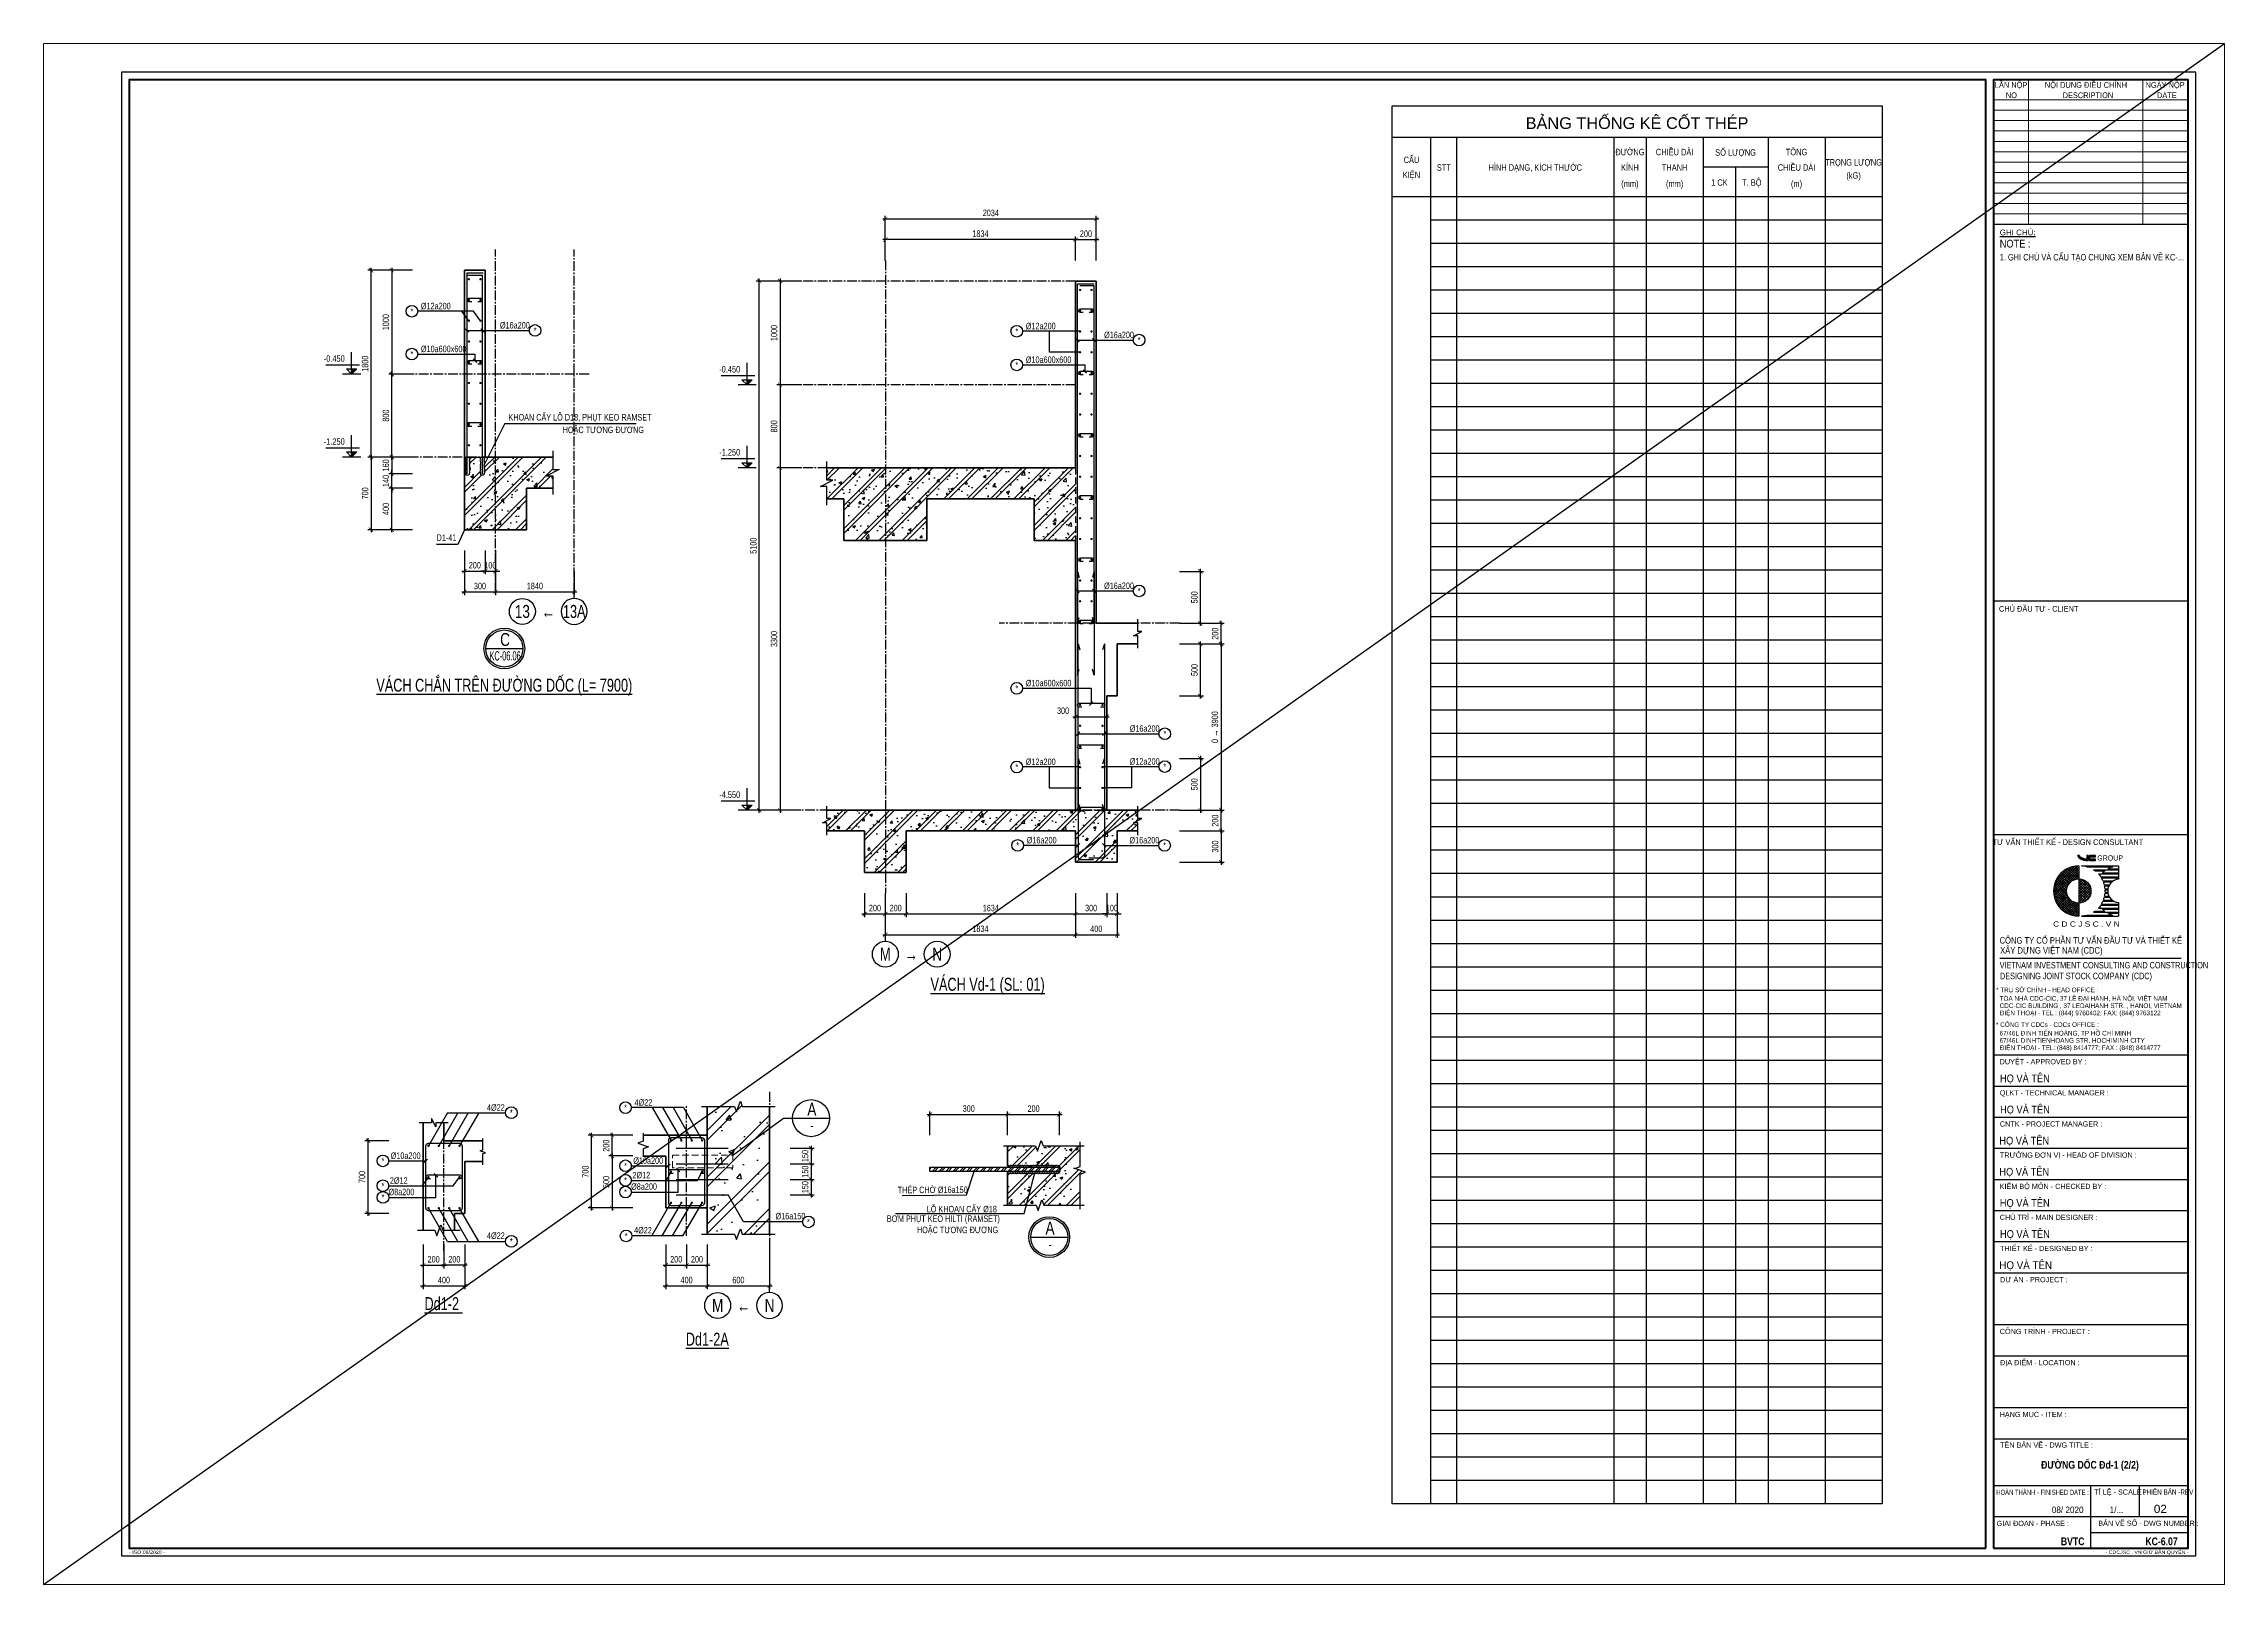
# Model space of a CAD drawing. Header units: millimetres. Extents: x 0 to 168200, y 0 to 59400.
# Drawn here: x 84100 to 168200, y 0 to 59400 of the extents above; entities that cross this region are included whole.
import ezdxf
from ezdxf.enums import TextEntityAlignment as Align

# ---------------------------------------------------------------- set-up
doc = ezdxf.new("R2010")
doc.units = ezdxf.units.MM
doc.header["$LTSCALE"] = 500
doc.header["$MEASUREMENT"] = 0
for name, pattern in [('CENTER2', [1.125, 0.75, -0.125, 0.125, -0.125]), ('DASHED', [0.75, 0.5, -0.25]), ('HIDDEN', [0.375, 0.25, -0.125])]:
    doc.linetypes.add(name, pattern=pattern)
doc.layers.get('DEFPOINTS').update_dxf_attribs({"lineweight": 15})
doc.layers.add('02.CDC.DIM', color=1, linetype='Continuous', lineweight=20)
for name, color, linetype in [('CDC -TEXT KHUNG', 7, 'Continuous'), ('CDC-KHUNGTEN', 9, 'Continuous'), ('CDC.01.AXIS', 160, 'CENTER2'), ('CDC.02.DIM', 1, 'Continuous'), ('CDC.03.BORDER', 3, 'Continuous'), ('CDC.04.HIDDEN', 8, 'HIDDEN'), ('CDC.05.STEEL', 4, 'Continuous'), ('CDC.06.TEXT', 2, 'Continuous'), ('CDC.10.HATCH', 251, 'Continuous'), ('CDC.11.NOTE', 8, 'Continuous'), ('CDC.14.STEELNUM', 9, 'Continuous'), ('KCS_TEXT_TK', 2, 'Continuous'), ('KCS_THONGKE', 5, 'Continuous'), ('STEEL_NODE', 6, 'Continuous')]:
    doc.layers.add(name, color=color, linetype=linetype)
doc.layers.add('KCS_Plotter', color=11, linetype='Continuous', plot=False)
doc.styles.add('Arial', font='arial.ttf', dxfattribs={"height": 663.884731})
doc.styles.add('Arial_4', font='arial.ttf', dxfattribs={"width": 0.75, "height": 3})
doc.styles.add('Arial_B_3', font='arialbd.ttf', dxfattribs={"width": 0.75, "height": 3})
doc.styles.add('BIGTEXT', font='arial.ttf', dxfattribs={"width": 0.8})
doc.styles.add('KCS_BIGTEXT', font='arial.ttf', dxfattribs={"width": 0.7})
doc.styles.add('KCS_SMTEXT', font='arial.ttf', dxfattribs={"width": 0.7})
doc.styles.add('KT CDC', font='arial.ttf', dxfattribs={"width": 0.85})
doc.styles.add('SMTEXT', font='arial.ttf', dxfattribs={"width": 0.7})
doc.dimstyles.new('KCS_DIM100 SC10', dxfattribs={"dimscale": 100, "dimtxt": 2.5, "dimasz": 1.6, "dimexe": 1.2, "dimexo": 0, "dimgap": 1, "dimtad": 1, "dimdec": 0, "dimlfac": 0.1, "dimzin": 0, "dimdsep": 46, "dimtxsty": 'KCS_SMTEXT', "dimblk": 'ARCHTICK', "dimcen": 0, "dimdle": 1, "dimclrd": 256, "dimclre": 256, "dimclrt": 2, "dimadec": 0, "dimazin": 0, "dimtfac": 1, "dimtdec": 0, "dimtix": 1, "dimtmove": 2, "dimatfit": 3, "dimfxl": 1, "dimtolj": 1, "dimtzin": 0, "dimarcsym": 0})
doc.dimstyles.new('KCS_DIM100 SC4', dxfattribs={"dimscale": 100, "dimtxt": 2.5, "dimasz": 1.6, "dimexe": 1.2, "dimexo": 0, "dimgap": 1, "dimtad": 1, "dimdec": 0, "dimlfac": 0.25, "dimzin": 0, "dimdsep": 46, "dimtxsty": 'KCS_SMTEXT', "dimblk": 'ARCHTICK', "dimcen": 0, "dimdle": 1, "dimclrd": 256, "dimclre": 256, "dimclrt": 2, "dimadec": 0, "dimazin": 0, "dimtfac": 1, "dimtdec": 0, "dimtix": 1, "dimtmove": 2, "dimatfit": 3, "dimfxl": 1, "dimtolj": 1, "dimtzin": 0, "dimarcsym": 0})
pattern_1 = [(50, (-433785.9, 534871.2), (1075.8903, -94.1282), [112.5, -1237.5]), (355, (-433785.9, 534871.2), (-208.127, 1128.2882), [90, -990]), (100.4514, (-433696.2, 534863.3), (867.7641, 1034.1593), [95.6103, -1051.7132]), (46.1842, (-433785.9, 535171.2), (1600.8616, -248.2785), [168.75, -1856.25]), (96.6356, (-433652.5, 535150.5), (1401.994, 1461.1768), [143.4154, -1577.5695]), (351.1842, (-433785.9, 535171.2), (1401.993, 1461.178), [135, -1485]), (21, (-433635.9, 535096.2), (895.3606, -603.9283), [112.5, -1237.5]), (326, (-433635.9, 535096.2), (364.973, 1087.725), [90, -990]), (71.4514, (-433561.2, 535045.8), (1260.334, 483.7957), [95.6103, -1051.7132]), (37.5, (-433785.86, 534871.18), (18.23978, 499.34078), [0, -978, 0, -1005, 0, -993.75]), (7.5, (-433785.86, 534871.2), (394.6043, 591.61757), [0, -573, 0, -955.5, 0, -378.75]), (327.5, (-434120.36, 534871.18), (800.73365, -33.8323), [0, -375, 0, -1170, 0, -1552.5]), (317.5, (-434270.36, 534871.2), (874.77925, 150.1575), [0, -487.5, 0, -777, 0, -1102.5]), (45, (-433785.86, 534871.2), (-450.78057, 450.78057), []), (45, (-433785.86, 535054.9), (-450.78057, 450.78057), [])]

msp = doc.modelspace()

# ---------------------------------------------------------------- texts
at = {"layer": 'CDC -TEXT KHUNG', "style": 'Arial_B_3', "width": 0.8}
msp.add_text('ĐƯỜNG DỐC Đd-1 (2/2)', height=300, dxfattribs=at).set_placement((163016.1, 4458.4), align=Align.CENTER)
msp.add_text('KC-6.07', height=300, dxfattribs=at).set_placement((166400, 1507.8), align=Align.RIGHT)
at = {"layer": 'CDC.02.DIM', "style": 'SMTEXT', "width": 0.75}
for s, p in [('-0.450 ', (95793.3, 47135)), ('-0.450 ', (111044.1, 46719.7)), ('-1.250 ', (95793.3, 43935)), ('-1.250 ', (111044.1, 43519.7)), ('-4.550 ', (111044.1, 30319.7))]:
    msp.add_text(s, height=250, dxfattribs=at).set_placement(p, align=Align.RIGHT)
at = {"layer": 'CDC.02.DIM', "style": 'BIGTEXT', "width": 0.75}
for tag, p in [('13', (102562.8, 37510)), ('←', (103562.8, 37510)), ('N', (118560.4, 24294.7)), ('→', (117560.4, 24294.7)), ('M', (110094.5, 10754)), ('←', (111094.5, 10754))]:
    msp.add_attdef(tag, text='.', height=500, dxfattribs=at).set_placement(p, align=Align.MIDDLE)
at = {"layer": 'CDC.06.TEXT', "style": 'KCS_SMTEXT', "width": 0.75}
msp.add_text('1. GHI CHÚ VÀ CẤU TẠO CHUNG XEM BẢN VẼ KC-...', height=250, dxfattribs=at).set_placement((159535.8, 51040))
at = {"layer": 'CDC.06.TEXT', "color": 2, "linetype": 'ByBlock', "style": 'KCS_SMTEXT', "width": 0.7}
for s, p in [('%%C12a200', (98649.6, 49282.8)), ('%%C16a200', (101698.7, 48541.8)), ('%%C12a200', (121977.4, 48512.8)), ('%%C16a200', (124996, 48170.1)), ('%%C10a600x600', (98649.6, 47630.3)), ('%%C10a600x600', (121977.4, 47215)), ('KHOAN CẤY LỖ D18, PHỤT KEO RAMSET', (102024.9, 44994.5)), ('HOẶC TƯƠNG ĐƯƠNG', (104117.9, 44509)), ('%%C16a200', (124995.8, 38499.3)), ('%%C10a600x600', (121977.4, 34746.1)), ('%%C16a200', (125985.6, 32993.8)), ('%%C12a200', (121977.4, 31712.8)), ('%%C12a200', (125985.6, 31729.1)), ('%%C16a200', (122013.5, 28690.2)), ('%%C16a200', (125975, 28690.2)), ('4%%C22', (101198, 18383.9)), ('4%%C22', (106889.1, 18579.3)), ('%%C16a150', (112325.7, 14197.2)), ('4%%C22', (101198, 13444.6)), ('4%%C22', (106871.5, 13653.2))]:
    msp.add_text(s, height=250, dxfattribs=at).set_placement(p, align=Align.MIDDLE_LEFT)
at = {"layer": 'CDC.06.TEXT', "linetype": 'ByBlock', "style": 'KCS_SMTEXT', "width": 0.7}
msp.add_text('D1-41', height=249.97, dxfattribs=at).set_placement((99256.1, 40354.8), align=Align.MIDDLE_LEFT)
at = {"layer": 'CDC.06.TEXT', "style": 'SMTEXT'}
for s, height, width, p in [('C', 500, 0.75, (101895.6, 36427)), ('KC-06.06', 357.14, 0.55, (101896.3, 35797.3)), ('A', 500, 0.75, (113726.7, 18319.6)), ('-', 357.1, 0.75, (113726.7, 17689.9)), ('A', 500, 0.75, (122912.1, 13735.4)), ('-', 357.1, 0.75, (122912.1, 13105.8))]:
    msp.add_text(s, height=height, dxfattribs=dict(at, width=width)).set_placement(p, align=Align.MIDDLE_CENTER)
at = {"layer": 'CDC.06.TEXT', "color": 4, "style": 'KCS_SMTEXT', "width": 0.7}
for s, p in [('%%UVÁCH CHẮN TRÊN ĐƯỜNG DỐC (L= 7900)', (101866, 34667.3)), ('%%UVÁCH Vd-1 (SL: 01)', (120505, 23124)), ('%%UDd1-2 ', (99522.3, 10832.8)), ('%%UDd1-2A', (109694.5, 9463.1))]:
    msp.add_text(s, height=500, dxfattribs=at).set_placement(p, align=Align.MIDDLE)
at = {"layer": 'CDC.06.TEXT', "color": 2, "linetype": 'ByBlock', "style": 'KCS_SMTEXT', "width": 0.7}
for s, p in [('%%C10a200', (98061.5, 16527.7)), ('%%C10a200', (107416.3, 16337.3)), ('LỖ KHOAN CẤY %%C18', (119508.9, 14500.5)), ('BƠM PHỤT KEO HILTI (RAMSET)', (118798.5, 14067.9)), ('HOẶC TƯƠNG ĐƯƠNG', (119347, 13670.4))]:
    msp.add_text(s, height=250, dxfattribs=at).set_placement(p, align=Align.MIDDLE)
for s, p in [('%%C8a200', (97899.7, 15128.5)), ('2%%C12', (97795.1, 15568.9)), ('%%C8a200', (107254.2, 15337)), ('2%%C12', (107149.8, 15777.5)), ('THÉP CHỜ %%C16a150', (118388.6, 15237.5))]:
    msp.add_text(s, height=250, rotation=0.301483, dxfattribs=at).set_placement(p, align=Align.MIDDLE)
at = {"layer": 'CDC.14.STEELNUM', "color": 2, "linetype": 'ByBlock', "style": 'KCS_SMTEXT', "width": 0.7}
for p in [(98300.6, 49082.8), (103051.8, 48341.8), (121628.5, 48312.8), (126349.2, 47970.1), (98300.6, 47430.3), (121628.5, 47015), (126349, 38299.3), (121628.5, 34546.1), (127338.8, 32793.8), (121628.5, 31512.8), (127338.8, 31529.1), (121664.6, 28490.2), (127328.2, 28490.2), (106540.1, 18379.3), (102136.9, 18183.9), (97185.4, 16327.4), (106540.1, 16137), (97185.4, 15366.6), (106540.1, 15575.2), (106540.3, 15125.2), (97188, 14916.6), (106563.1, 13432.6), (113593.8, 13976.6), (102136.9, 13224)]:
    msp.add_text('*', height=250, dxfattribs=at).set_placement(p, align=Align.MIDDLE)

# ---------------------------------------------------------------- blocks, each defined once
blk = doc.blocks.new('_ArchTick')
at = {"color": 0, "linetype": 'ByBlock', "const_width": 0.15}
blk.add_lwpolyline([(-0.5, -0.5), (0.5, 0.5)], dxfattribs=at)
blk = doc.blocks.new('*D19')
at = {"layer": 'CDC.02.DIM', "lineweight": -2, "transparency": 16777216}
for p, q in [((115760, 26645), (115760, 25725)), ((116560, 26645), (116560, 25725)), ((115660, 25845), (116660, 25845))]:
    blk.add_line(p, q, dxfattribs=at)
at = {"layer": 'DEFPOINTS', "color": 0, "transparency": 16777216}
for p in [(115760, 26645), (116560, 26645), (116560, 25845)]:
    blk.add_point(p, dxfattribs=at)
at = {"layer": 'CDC.02.DIM', "lineweight": -2, "transparency": 16777216, "xscale": 160, "yscale": 160, "zscale": 160, "rotation": 180}
blk.add_blockref('_ArchTick', (115760, 25845), dxfattribs=at)
at = {"layer": 'CDC.02.DIM', "lineweight": -2, "transparency": 16777216, "xscale": 160, "yscale": 160, "zscale": 160}
blk.add_blockref('_ArchTick', (116560, 25845), dxfattribs=at)
at = {"layer": 'CDC.02.DIM', "color": 2, "transparency": 16777216, "insert": (116160, 26072), "char_height": 250, "attachment_point": 5, "style": 'KCS_SMTEXT'}
blk.add_mtext('\\A1;200', dxfattribs=at)
blk = doc.blocks.new('*D20')
at = {"layer": 'CDC.02.DIM', "lineweight": -2, "transparency": 16777216}
for p, q in [((117360, 26645), (117360, 25725)), ((123896, 26645), (123896, 25725)), ((117260, 25845), (123996, 25845))]:
    blk.add_line(p, q, dxfattribs=at)
at = {"layer": 'DEFPOINTS', "color": 0, "transparency": 16777216}
for p in [(117360, 26645), (123896, 26645), (123896, 25845)]:
    blk.add_point(p, dxfattribs=at)
at = {"layer": 'CDC.02.DIM', "lineweight": -2, "transparency": 16777216, "xscale": 160, "yscale": 160, "zscale": 160, "rotation": 180}
blk.add_blockref('_ArchTick', (117360, 25845), dxfattribs=at)
at = {"layer": 'CDC.02.DIM', "lineweight": -2, "transparency": 16777216, "xscale": 160, "yscale": 160, "zscale": 160}
blk.add_blockref('_ArchTick', (123896, 25845), dxfattribs=at)
at = {"layer": 'CDC.02.DIM', "color": 2, "transparency": 16777216, "insert": (120628, 26072), "char_height": 250, "attachment_point": 5, "style": 'KCS_SMTEXT'}
blk.add_mtext('\\A1;1634', dxfattribs=at)
blk = doc.blocks.new('*D21')
at = {"layer": 'CDC.02.DIM', "lineweight": -2, "transparency": 16777216}
for p, q in [((123896, 26645), (123896, 25725)), ((125096, 26645), (125096, 25725)), ((123796, 25845), (125196, 25845))]:
    blk.add_line(p, q, dxfattribs=at)
at = {"layer": 'DEFPOINTS', "color": 0, "transparency": 16777216}
for p in [(123896, 26645), (125096, 26645), (125096, 25845)]:
    blk.add_point(p, dxfattribs=at)
at = {"layer": 'CDC.02.DIM', "lineweight": -2, "transparency": 16777216, "xscale": 160, "yscale": 160, "zscale": 160, "rotation": 180}
blk.add_blockref('_ArchTick', (123896, 25845), dxfattribs=at)
at = {"layer": 'CDC.02.DIM', "lineweight": -2, "transparency": 16777216, "xscale": 160, "yscale": 160, "zscale": 160}
blk.add_blockref('_ArchTick', (125096, 25845), dxfattribs=at)
at = {"layer": 'CDC.02.DIM', "color": 2, "transparency": 16777216, "insert": (124496, 26072), "char_height": 250, "attachment_point": 5, "style": 'KCS_SMTEXT'}
blk.add_mtext('\\A1;300', dxfattribs=at)
blk = doc.blocks.new('*D22')
at = {"layer": 'CDC.02.DIM', "lineweight": -2, "transparency": 16777216}
for p, q in [((125096, 26645), (125096, 25725)), ((125496, 26645), (125496, 25725)), ((125096, 25845), (124936, 25845)), ((125096, 25845), (125496, 25845)), ((125496, 25845), (125656, 25845))]:
    blk.add_line(p, q, dxfattribs=at)
at = {"layer": 'DEFPOINTS', "color": 0, "transparency": 16777216}
for p in [(125096, 26645), (125496, 26645), (125496, 25845)]:
    blk.add_point(p, dxfattribs=at)
at = {"layer": 'CDC.02.DIM', "lineweight": -2, "transparency": 16777216, "xscale": 160, "yscale": 160, "zscale": 160}
blk.add_blockref('_ArchTick', (125096, 25845), dxfattribs=at)
at = {"layer": 'CDC.02.DIM', "lineweight": -2, "transparency": 16777216, "xscale": 160, "yscale": 160, "zscale": 160, "rotation": 180}
blk.add_blockref('_ArchTick', (125496, 25845), dxfattribs=at)
at = {"layer": 'CDC.02.DIM', "color": 2, "transparency": 16777216, "insert": (125296, 26072), "char_height": 250, "attachment_point": 5, "style": 'KCS_SMTEXT'}
blk.add_mtext('\\A1;100', dxfattribs=at)
blk = doc.blocks.new('*D23')
at = {"layer": 'CDC.02.DIM', "lineweight": -2, "transparency": 16777216}
for p, q in [((123796, 51845), (124796, 51845)), ((123896, 51045), (123896, 51965)), ((124696, 51045), (124696, 51965))]:
    blk.add_line(p, q, dxfattribs=at)
at = {"layer": 'DEFPOINTS', "color": 0, "transparency": 16777216}
for p in [(124696, 51845), (123896, 51045), (124696, 51045)]:
    blk.add_point(p, dxfattribs=at)
at = {"layer": 'CDC.02.DIM', "lineweight": -2, "transparency": 16777216, "xscale": 160, "yscale": 160, "zscale": 160, "rotation": 180}
blk.add_blockref('_ArchTick', (123896, 51845), dxfattribs=at)
at = {"layer": 'CDC.02.DIM', "lineweight": -2, "transparency": 16777216, "xscale": 160, "yscale": 160, "zscale": 160}
blk.add_blockref('_ArchTick', (124696, 51845), dxfattribs=at)
at = {"layer": 'CDC.02.DIM', "color": 2, "transparency": 16777216, "insert": (124296, 52072), "char_height": 250, "attachment_point": 5, "style": 'KCS_SMTEXT'}
blk.add_mtext('\\A1;200', dxfattribs=at)
blk = doc.blocks.new('*D24')
at = {"layer": 'CDC.02.DIM', "lineweight": -2, "transparency": 16777216}
for p, q in [((116460, 52645), (124796, 52645)), ((116560, 51045), (116560, 52765)), ((124696, 51045), (124696, 52765))]:
    blk.add_line(p, q, dxfattribs=at)
at = {"layer": 'DEFPOINTS', "color": 0, "transparency": 16777216}
for p in [(124696, 52645), (116560, 51045), (124696, 51045)]:
    blk.add_point(p, dxfattribs=at)
at = {"layer": 'CDC.02.DIM', "lineweight": -2, "transparency": 16777216, "xscale": 160, "yscale": 160, "zscale": 160, "rotation": 180}
blk.add_blockref('_ArchTick', (116560, 52645), dxfattribs=at)
at = {"layer": 'CDC.02.DIM', "lineweight": -2, "transparency": 16777216, "xscale": 160, "yscale": 160, "zscale": 160}
blk.add_blockref('_ArchTick', (124696, 52645), dxfattribs=at)
at = {"layer": 'CDC.02.DIM', "color": 2, "transparency": 16777216, "insert": (120628, 52872), "char_height": 250, "attachment_point": 5, "style": 'KCS_SMTEXT'}
blk.add_mtext('\\A1;2034', dxfattribs=at)
blk = doc.blocks.new('*D25')
at = {"layer": 'CDC.02.DIM', "lineweight": -2, "transparency": 16777216}
for p, q in [((116560, 26645), (116560, 24925)), ((123896, 26645), (123896, 24925)), ((116460, 25045), (123996, 25045))]:
    blk.add_line(p, q, dxfattribs=at)
at = {"layer": 'DEFPOINTS', "color": 0, "transparency": 16777216}
for p in [(116560, 26645), (123896, 26645), (123896, 25045)]:
    blk.add_point(p, dxfattribs=at)
at = {"layer": 'CDC.02.DIM', "lineweight": -2, "transparency": 16777216, "xscale": 160, "yscale": 160, "zscale": 160, "rotation": 180}
blk.add_blockref('_ArchTick', (116560, 25045), dxfattribs=at)
at = {"layer": 'CDC.02.DIM', "lineweight": -2, "transparency": 16777216, "xscale": 160, "yscale": 160, "zscale": 160}
blk.add_blockref('_ArchTick', (123896, 25045), dxfattribs=at)
at = {"layer": 'CDC.02.DIM', "color": 2, "transparency": 16777216, "insert": (120228, 25272), "char_height": 250, "attachment_point": 5, "style": 'KCS_SMTEXT'}
blk.add_mtext('\\A1;1834', dxfattribs=at)
blk = doc.blocks.new('*D26')
at = {"layer": 'CDC.02.DIM', "lineweight": -2, "transparency": 16777216}
for p, q in [((127909, 29845), (129629, 29845)), ((129509, 28945), (129509, 29945)), ((127909, 29045), (129629, 29045))]:
    blk.add_line(p, q, dxfattribs=at)
at = {"layer": 'DEFPOINTS', "color": 0, "transparency": 16777216}
for p in [(127909, 29845), (129509, 29845), (127909, 29045)]:
    blk.add_point(p, dxfattribs=at)
at = {"layer": 'CDC.02.DIM', "lineweight": -2, "transparency": 16777216, "xscale": 160, "yscale": 160, "zscale": 160}
for p, rotation in [((129509, 29845), 90), ((129509, 29045), 270)]:
    blk.add_blockref('_ArchTick', p, dxfattribs=dict(at, rotation=rotation))
at = {"layer": 'CDC.02.DIM', "color": 2, "transparency": 16777216, "insert": (129281, 29445), "char_height": 250, "attachment_point": 5, "rotation": 90, "style": 'KCS_SMTEXT'}
blk.add_mtext('\\A1;200', dxfattribs=at)
blk = doc.blocks.new('*D27')
at = {"layer": 'CDC.02.DIM', "lineweight": -2, "transparency": 16777216}
for p, q in [((127909, 37052), (129629, 37052)), ((129509, 36154), (129509, 37152)), ((127909, 36254), (129629, 36254))]:
    blk.add_line(p, q, dxfattribs=at)
at = {"layer": 'DEFPOINTS', "color": 0, "transparency": 16777216}
for p in [(127909, 37052), (129509, 37052), (127909, 36254)]:
    blk.add_point(p, dxfattribs=at)
at = {"layer": 'CDC.02.DIM', "lineweight": -2, "transparency": 16777216, "xscale": 160, "yscale": 160, "zscale": 160}
for p, rotation in [((129509, 37052), 90), ((129509, 36254), 270)]:
    blk.add_blockref('_ArchTick', p, dxfattribs=dict(at, rotation=rotation))
at = {"layer": 'CDC.02.DIM', "color": 2, "transparency": 16777216, "insert": (129281, 36653), "char_height": 250, "attachment_point": 5, "rotation": 90, "style": 'KCS_SMTEXT'}
blk.add_mtext('\\A1;200', dxfattribs=at)
blk = doc.blocks.new('*D28')
at = {"layer": 'CDC.02.DIM', "lineweight": -2, "transparency": 16777216}
for p, q in [((113299, 50245), (112379, 50245)), ((112499, 50345), (112499, 46145)), ((113299, 46245), (112379, 46245))]:
    blk.add_line(p, q, dxfattribs=at)
at = {"layer": 'DEFPOINTS', "color": 0, "transparency": 16777216}
for p in [(113299, 50245), (112499, 46245), (113299, 46245)]:
    blk.add_point(p, dxfattribs=at)
at = {"layer": 'CDC.02.DIM', "lineweight": -2, "transparency": 16777216, "xscale": 160, "yscale": 160, "zscale": 160}
for p, rotation in [((112499, 50245), 90), ((112499, 46245), 270)]:
    blk.add_blockref('_ArchTick', p, dxfattribs=dict(at, rotation=rotation))
at = {"layer": 'CDC.02.DIM', "color": 2, "transparency": 16777216, "insert": (112271, 48245), "char_height": 250, "attachment_point": 5, "rotation": 90, "style": 'KCS_SMTEXT'}
blk.add_mtext('\\A1;1000', dxfattribs=at)
blk = doc.blocks.new('*D29')
at = {"layer": 'CDC.02.DIM', "lineweight": -2, "transparency": 16777216}
for p, q in [((112499, 46345), (112499, 42945)), ((113299, 46245), (112379, 46245)), ((113299, 43045), (112379, 43045))]:
    blk.add_line(p, q, dxfattribs=at)
at = {"layer": 'DEFPOINTS', "color": 0, "transparency": 16777216}
for p in [(113299, 46245), (112499, 43045), (113299, 43045)]:
    blk.add_point(p, dxfattribs=at)
at = {"layer": 'CDC.02.DIM', "lineweight": -2, "transparency": 16777216, "xscale": 160, "yscale": 160, "zscale": 160}
for p, rotation in [((112499, 46245), 90), ((112499, 43045), 270)]:
    blk.add_blockref('_ArchTick', p, dxfattribs=dict(at, rotation=rotation))
at = {"layer": 'CDC.02.DIM', "color": 2, "transparency": 16777216, "insert": (112271, 44645), "char_height": 250, "attachment_point": 5, "rotation": 90, "style": 'KCS_SMTEXT'}
blk.add_mtext('\\A1;800', dxfattribs=at)
blk = doc.blocks.new('*D30')
at = {"layer": 'CDC.02.DIM', "lineweight": -2, "transparency": 16777216}
for p, q in [((113299, 43045), (112379, 43045)), ((112499, 43145), (112499, 29745)), ((113299, 29845), (112379, 29845))]:
    blk.add_line(p, q, dxfattribs=at)
at = {"layer": 'DEFPOINTS', "color": 0, "transparency": 16777216}
for p in [(113299, 43045), (112499, 29845), (113299, 29845)]:
    blk.add_point(p, dxfattribs=at)
at = {"layer": 'CDC.02.DIM', "lineweight": -2, "transparency": 16777216, "xscale": 160, "yscale": 160, "zscale": 160}
for p, rotation in [((112499, 43045), 90), ((112499, 29845), 270)]:
    blk.add_blockref('_ArchTick', p, dxfattribs=dict(at, rotation=rotation))
at = {"layer": 'CDC.02.DIM', "color": 2, "transparency": 16777216, "insert": (112271, 36445), "char_height": 250, "attachment_point": 5, "rotation": 90, "style": 'KCS_SMTEXT'}
blk.add_mtext('\\A1;3300', dxfattribs=at)
blk = doc.blocks.new('*D48')
at = {"layer": 'CDC.02.DIM', "lineweight": -2, "transparency": 16777216}
for p, q in [((127909, 36254), (129629, 36254)), ((129509, 36354), (129509, 29745)), ((127909, 29845), (129629, 29845))]:
    blk.add_line(p, q, dxfattribs=at)
at = {"layer": 'DEFPOINTS', "color": 0, "transparency": 16777216}
for p in [(127909, 36254), (127909, 29845), (129509, 29845)]:
    blk.add_point(p, dxfattribs=at)
at = {"layer": 'CDC.02.DIM', "lineweight": -2, "transparency": 16777216, "xscale": 160, "yscale": 160, "zscale": 160}
for p, rotation in [((129509, 36254), 90), ((129509, 29845), 270)]:
    blk.add_blockref('_ArchTick', p, dxfattribs=dict(at, rotation=rotation))
at = {"layer": 'CDC.02.DIM', "color": 2, "transparency": 16777216, "insert": (129271, 33049), "char_height": 250, "attachment_point": 5, "rotation": 90, "style": 'KCS_SMTEXT'}
blk.add_mtext('\\A1;0 {\\H1.083x;→ }3900', dxfattribs=at)
blk = doc.blocks.new('*D50')
at = {"layer": 'CDC.02.DIM', "lineweight": -2, "transparency": 16777216}
for p, q in [((116560, 26645), (116560, 25725)), ((117360, 26645), (117360, 25725)), ((116460, 25845), (117460, 25845))]:
    blk.add_line(p, q, dxfattribs=at)
at = {"layer": 'DEFPOINTS', "color": 0, "transparency": 16777216}
for p in [(116560, 26645), (117360, 26645), (117360, 25845)]:
    blk.add_point(p, dxfattribs=at)
at = {"layer": 'CDC.02.DIM', "lineweight": -2, "transparency": 16777216, "xscale": 160, "yscale": 160, "zscale": 160, "rotation": 180}
blk.add_blockref('_ArchTick', (116560, 25845), dxfattribs=at)
at = {"layer": 'CDC.02.DIM', "lineweight": -2, "transparency": 16777216, "xscale": 160, "yscale": 160, "zscale": 160}
blk.add_blockref('_ArchTick', (117360, 25845), dxfattribs=at)
at = {"layer": 'CDC.02.DIM', "color": 2, "transparency": 16777216, "insert": (116960, 26072), "char_height": 250, "attachment_point": 5, "style": 'KCS_SMTEXT'}
blk.add_mtext('\\A1;200', dxfattribs=at)
blk = doc.blocks.new('*D55')
at = {"layer": 'CDC.02.DIM', "lineweight": -2, "transparency": 16777216}
for p, q in [((127909, 29045), (129629, 29045)), ((129509, 29145), (129509, 27745)), ((127909, 27845), (129629, 27845))]:
    blk.add_line(p, q, dxfattribs=at)
at = {"layer": 'DEFPOINTS', "color": 0, "transparency": 16777216}
for p in [(127909, 29045), (127909, 27845), (129509, 27845)]:
    blk.add_point(p, dxfattribs=at)
at = {"layer": 'CDC.02.DIM', "lineweight": -2, "transparency": 16777216, "xscale": 160, "yscale": 160, "zscale": 160}
for p, rotation in [((129509, 29045), 90), ((129509, 27845), 270)]:
    blk.add_blockref('_ArchTick', p, dxfattribs=dict(at, rotation=rotation))
at = {"layer": 'CDC.02.DIM', "color": 2, "transparency": 16777216, "insert": (129281, 28445), "char_height": 250, "attachment_point": 5, "rotation": 90, "style": 'KCS_SMTEXT'}
blk.add_mtext('\\A1;300', dxfattribs=at)
blk = doc.blocks.new('*D56')
at = {"layer": 'CDC.02.DIM', "lineweight": -2, "transparency": 16777216}
for p, q in [((127909, 31843), (128829, 31843)), ((128709, 31943), (128709, 29745)), ((127909, 29845), (128829, 29845))]:
    blk.add_line(p, q, dxfattribs=at)
at = {"layer": 'DEFPOINTS', "color": 0, "transparency": 16777216}
for p in [(127909, 31843), (127909, 29845), (128709, 29845)]:
    blk.add_point(p, dxfattribs=at)
at = {"layer": 'CDC.02.DIM', "lineweight": -2, "transparency": 16777216, "xscale": 160, "yscale": 160, "zscale": 160}
for p, rotation in [((128709, 31843), 90), ((128709, 29845), 270)]:
    blk.add_blockref('_ArchTick', p, dxfattribs=dict(at, rotation=rotation))
at = {"layer": 'CDC.02.DIM', "color": 2, "transparency": 16777216, "insert": (128481, 30844), "char_height": 250, "attachment_point": 5, "rotation": 90, "style": 'KCS_SMTEXT'}
blk.add_mtext('\\A1;500', dxfattribs=at)
blk = doc.blocks.new('*D57')
at = {"layer": 'CDC.02.DIM', "lineweight": -2, "transparency": 16777216}
for p, q in [((113299, 50245), (111579, 50245)), ((111699, 29745), (111699, 50345)), ((113299, 29845), (111579, 29845))]:
    blk.add_line(p, q, dxfattribs=at)
at = {"layer": 'DEFPOINTS', "color": 0, "transparency": 16777216}
for p in [(111699, 50245), (113299, 50245), (113299, 29845)]:
    blk.add_point(p, dxfattribs=at)
at = {"layer": 'CDC.02.DIM', "lineweight": -2, "transparency": 16777216, "xscale": 160, "yscale": 160, "zscale": 160}
for p, rotation in [((111699, 50245), 90), ((111699, 29845), 270)]:
    blk.add_blockref('_ArchTick', p, dxfattribs=dict(at, rotation=rotation))
at = {"layer": 'CDC.02.DIM', "color": 2, "transparency": 16777216, "insert": (111471, 40045), "char_height": 250, "attachment_point": 5, "rotation": 90, "style": 'KCS_SMTEXT'}
blk.add_mtext('\\A1;5100', dxfattribs=at)
blk = doc.blocks.new('*D58')
at = {"layer": 'CDC.02.DIM', "lineweight": -2, "transparency": 16777216}
for p, q in [((127909, 36254), (128829, 36254)), ((128709, 34152), (128709, 36354)), ((127909, 34252), (128829, 34252))]:
    blk.add_line(p, q, dxfattribs=at)
at = {"layer": 'DEFPOINTS', "color": 0, "transparency": 16777216}
for p in [(127909, 36254), (128709, 36254), (127909, 34252)]:
    blk.add_point(p, dxfattribs=at)
at = {"layer": 'CDC.02.DIM', "lineweight": -2, "transparency": 16777216, "xscale": 160, "yscale": 160, "zscale": 160}
for p, rotation in [((128709, 36254), 90), ((128709, 34252), 270)]:
    blk.add_blockref('_ArchTick', p, dxfattribs=dict(at, rotation=rotation))
at = {"layer": 'CDC.02.DIM', "color": 2, "transparency": 16777216, "insert": (128481, 35253), "char_height": 250, "attachment_point": 5, "rotation": 90, "style": 'KCS_SMTEXT'}
blk.add_mtext('\\A1;500', dxfattribs=at)
blk = doc.blocks.new('*D59')
at = {"layer": 'CDC.02.DIM', "lineweight": -2, "transparency": 16777216}
for p, q in [((127909, 39052), (128829, 39052)), ((128709, 36952), (128709, 39152)), ((127909, 37052), (128829, 37052))]:
    blk.add_line(p, q, dxfattribs=at)
at = {"layer": 'DEFPOINTS', "color": 0, "transparency": 16777216}
for p in [(127909, 39052), (128709, 39052), (127909, 37052)]:
    blk.add_point(p, dxfattribs=at)
at = {"layer": 'CDC.02.DIM', "lineweight": -2, "transparency": 16777216, "xscale": 160, "yscale": 160, "zscale": 160}
for p, rotation in [((128709, 39052), 90), ((128709, 37052), 270)]:
    blk.add_blockref('_ArchTick', p, dxfattribs=dict(at, rotation=rotation))
at = {"layer": 'CDC.02.DIM', "color": 2, "transparency": 16777216, "insert": (128481, 38052), "char_height": 250, "attachment_point": 5, "rotation": 90, "style": 'KCS_SMTEXT'}
blk.add_mtext('\\A1;500', dxfattribs=at)
blk = doc.blocks.new('*D65')
at = {"layer": 'CDC.02.DIM', "lineweight": -2, "transparency": 16777216}
for p, q in [((100328, 39860), (100328, 38940)), ((101128, 39860), (101128, 38940)), ((100228, 39060), (101228, 39060))]:
    blk.add_line(p, q, dxfattribs=at)
at = {"layer": 'DEFPOINTS', "color": 0, "transparency": 16777216}
for p in [(100328, 39860), (101128, 39860), (101128, 39060)]:
    blk.add_point(p, dxfattribs=at)
at = {"layer": 'CDC.02.DIM', "lineweight": -2, "transparency": 16777216, "xscale": 160, "yscale": 160, "zscale": 160, "rotation": 180}
blk.add_blockref('_ArchTick', (100328, 39060), dxfattribs=at)
at = {"layer": 'CDC.02.DIM', "lineweight": -2, "transparency": 16777216, "xscale": 160, "yscale": 160, "zscale": 160}
blk.add_blockref('_ArchTick', (101128, 39060), dxfattribs=at)
at = {"layer": 'CDC.02.DIM', "color": 2, "transparency": 16777216, "insert": (100728, 39288), "char_height": 250, "attachment_point": 5, "style": 'KCS_SMTEXT'}
blk.add_mtext('\\A1;200', dxfattribs=at)
blk = doc.blocks.new('*D66')
at = {"layer": 'CDC.02.DIM', "lineweight": -2, "transparency": 16777216}
for p, q in [((98328, 50660), (97408, 50660)), ((97528, 50760), (97528, 46560)), ((98328, 46660), (97408, 46660))]:
    blk.add_line(p, q, dxfattribs=at)
at = {"layer": 'DEFPOINTS', "color": 0, "transparency": 16777216}
for p in [(98328, 50660), (97528, 46660), (98328, 46660)]:
    blk.add_point(p, dxfattribs=at)
at = {"layer": 'CDC.02.DIM', "lineweight": -2, "transparency": 16777216, "xscale": 160, "yscale": 160, "zscale": 160}
for p, rotation in [((97528, 50660), 90), ((97528, 46660), 270)]:
    blk.add_blockref('_ArchTick', p, dxfattribs=dict(at, rotation=rotation))
at = {"layer": 'CDC.02.DIM', "color": 2, "transparency": 16777216, "insert": (97300, 48660), "char_height": 250, "attachment_point": 5, "rotation": 90, "style": 'KCS_SMTEXT'}
blk.add_mtext('\\A1;1000', dxfattribs=at)
blk = doc.blocks.new('*D67')
at = {"layer": 'CDC.02.DIM', "lineweight": -2, "transparency": 16777216}
for p, q in [((98328, 50660), (96608, 50660)), ((96728, 43360), (96728, 50760)), ((98328, 43460), (96608, 43460))]:
    blk.add_line(p, q, dxfattribs=at)
at = {"layer": 'DEFPOINTS', "color": 0, "transparency": 16777216}
for p in [(96728, 50660), (98328, 50660), (98328, 43460)]:
    blk.add_point(p, dxfattribs=at)
at = {"layer": 'CDC.02.DIM', "lineweight": -2, "transparency": 16777216, "xscale": 160, "yscale": 160, "zscale": 160}
for p, rotation in [((96728, 50660), 90), ((96728, 43460), 270)]:
    blk.add_blockref('_ArchTick', p, dxfattribs=dict(at, rotation=rotation))
at = {"layer": 'CDC.02.DIM', "color": 2, "transparency": 16777216, "insert": (96500, 47060), "char_height": 250, "attachment_point": 5, "rotation": 90, "style": 'KCS_SMTEXT'}
blk.add_mtext('\\A1;1800', dxfattribs=at)
blk = doc.blocks.new('*D68')
at = {"layer": 'CDC.02.DIM', "lineweight": -2, "transparency": 16777216}
for p, q in [((98328, 43460), (97408, 43460)), ((97528, 43560), (97528, 42720)), ((98328, 42820), (97408, 42820))]:
    blk.add_line(p, q, dxfattribs=at)
at = {"layer": 'DEFPOINTS', "color": 0, "transparency": 16777216}
for p in [(98328, 43460), (97528, 42820), (98328, 42820)]:
    blk.add_point(p, dxfattribs=at)
at = {"layer": 'CDC.02.DIM', "lineweight": -2, "transparency": 16777216, "xscale": 160, "yscale": 160, "zscale": 160}
for p, rotation in [((97528, 43460), 90), ((97528, 42820), 270)]:
    blk.add_blockref('_ArchTick', p, dxfattribs=dict(at, rotation=rotation))
at = {"layer": 'CDC.02.DIM', "color": 2, "transparency": 16777216, "insert": (97300, 43140), "char_height": 250, "attachment_point": 5, "rotation": 90, "style": 'KCS_SMTEXT'}
blk.add_mtext('\\A1;160', dxfattribs=at)
blk = doc.blocks.new('*D69')
at = {"layer": 'CDC.02.DIM', "lineweight": -2, "transparency": 16777216}
for p, q in [((101528, 39060), (101528, 38140)), ((104563, 39060), (104563, 38140)), ((101428, 38260), (104663, 38260))]:
    blk.add_line(p, q, dxfattribs=at)
at = {"layer": 'DEFPOINTS', "color": 0, "transparency": 16777216}
for p in [(101528, 39060), (104563, 39060), (104563, 38260)]:
    blk.add_point(p, dxfattribs=at)
at = {"layer": 'CDC.02.DIM', "lineweight": -2, "transparency": 16777216, "xscale": 160, "yscale": 160, "zscale": 160, "rotation": 180}
blk.add_blockref('_ArchTick', (101528, 38260), dxfattribs=at)
at = {"layer": 'CDC.02.DIM', "lineweight": -2, "transparency": 16777216, "xscale": 160, "yscale": 160, "zscale": 160}
blk.add_blockref('_ArchTick', (104563, 38260), dxfattribs=at)
at = {"layer": 'CDC.02.DIM', "color": 2, "transparency": 16777216, "insert": (103045, 38488), "char_height": 250, "attachment_point": 5, "style": 'KCS_SMTEXT'}
blk.add_mtext('\\A1;1840', dxfattribs=at)
blk = doc.blocks.new('*D70')
at = {"layer": 'CDC.02.DIM', "lineweight": -2, "transparency": 16777216}
for p, q in [((98328, 46660), (97408, 46660)), ((97528, 43360), (97528, 46760)), ((98328, 43460), (97408, 43460))]:
    blk.add_line(p, q, dxfattribs=at)
at = {"layer": 'DEFPOINTS', "color": 0, "transparency": 16777216}
for p in [(97528, 46660), (98328, 46660), (98328, 43460)]:
    blk.add_point(p, dxfattribs=at)
at = {"layer": 'CDC.02.DIM', "lineweight": -2, "transparency": 16777216, "xscale": 160, "yscale": 160, "zscale": 160}
for p, rotation in [((97528, 46660), 90), ((97528, 43460), 270)]:
    blk.add_blockref('_ArchTick', p, dxfattribs=dict(at, rotation=rotation))
at = {"layer": 'CDC.02.DIM', "color": 2, "transparency": 16777216, "insert": (97300, 45060), "char_height": 250, "attachment_point": 5, "rotation": 90, "style": 'KCS_SMTEXT'}
blk.add_mtext('\\A1;800', dxfattribs=at)
blk = doc.blocks.new('*D129')
at = {"layer": 'CDC.02.DIM', "lineweight": -2, "transparency": 16777216}
for p, q in [((106823, 17313), (105103, 17313)), ((105223, 14413), (105223, 17413)), ((106823, 14513), (105103, 14513))]:
    blk.add_line(p, q, dxfattribs=at)
at = {"layer": 'DEFPOINTS', "color": 0, "transparency": 16777216}
for p in [(105223, 17313), (106823, 17313), (106823, 14513)]:
    blk.add_point(p, dxfattribs=at)
at = {"layer": 'CDC.02.DIM', "lineweight": -2, "transparency": 16777216, "xscale": 160, "yscale": 160, "zscale": 160}
for p, rotation in [((105223, 17313), 90), ((105223, 14513), 270)]:
    blk.add_blockref('_ArchTick', p, dxfattribs=dict(at, rotation=rotation))
at = {"layer": 'CDC.02.DIM', "color": 2, "transparency": 16777216, "insert": (104996, 15913), "char_height": 250, "attachment_point": 5, "rotation": 90, "style": 'KCS_SMTEXT'}
blk.add_mtext('\\A1;700', dxfattribs=at)
blk = doc.blocks.new('*D130')
at = {"layer": 'CDC.02.DIM', "lineweight": -2, "transparency": 16777216}
for p, q in [((108095, 13104), (108095, 11384)), ((109695, 13104), (109695, 11384)), ((107995, 11504), (109795, 11504))]:
    blk.add_line(p, q, dxfattribs=at)
at = {"layer": 'DEFPOINTS', "color": 0, "transparency": 16777216}
for p in [(108095, 13104), (109695, 13104), (109695, 11504)]:
    blk.add_point(p, dxfattribs=at)
at = {"layer": 'CDC.02.DIM', "lineweight": -2, "transparency": 16777216, "xscale": 160, "yscale": 160, "zscale": 160, "rotation": 180}
blk.add_blockref('_ArchTick', (108095, 11504), dxfattribs=at)
at = {"layer": 'CDC.02.DIM', "lineweight": -2, "transparency": 16777216, "xscale": 160, "yscale": 160, "zscale": 160}
blk.add_blockref('_ArchTick', (109695, 11504), dxfattribs=at)
at = {"layer": 'CDC.02.DIM', "color": 2, "transparency": 16777216, "insert": (108895, 11732), "char_height": 250, "attachment_point": 5, "style": 'KCS_SMTEXT'}
blk.add_mtext('\\A1;400', dxfattribs=at)
blk = doc.blocks.new('*D131')
at = {"layer": 'CDC.02.DIM', "lineweight": -2, "transparency": 16777216}
for p, q in [((109695, 13104), (109695, 11384)), ((112095, 13104), (112095, 11384)), ((109595, 11504), (112195, 11504))]:
    blk.add_line(p, q, dxfattribs=at)
at = {"layer": 'DEFPOINTS', "color": 0, "transparency": 16777216}
for p in [(109695, 13104), (112095, 13104), (112095, 11504)]:
    blk.add_point(p, dxfattribs=at)
at = {"layer": 'CDC.02.DIM', "lineweight": -2, "transparency": 16777216, "xscale": 160, "yscale": 160, "zscale": 160, "rotation": 180}
blk.add_blockref('_ArchTick', (109695, 11504), dxfattribs=at)
at = {"layer": 'CDC.02.DIM', "lineweight": -2, "transparency": 16777216, "xscale": 160, "yscale": 160, "zscale": 160}
blk.add_blockref('_ArchTick', (112095, 11504), dxfattribs=at)
at = {"layer": 'CDC.02.DIM', "color": 2, "transparency": 16777216, "insert": (110895, 11732), "char_height": 250, "attachment_point": 5, "style": 'KCS_SMTEXT'}
blk.add_mtext('\\A1;600', dxfattribs=at)
blk = doc.blocks.new('*D132')
at = {"layer": 'CDC.02.DIM', "lineweight": -2, "transparency": 16777216}
for p, q in [((113695, 16913), (113695, 16113)), ((112895, 16813), (113815, 16813)), ((112895, 16213), (113815, 16213))]:
    blk.add_line(p, q, dxfattribs=at)
at = {"layer": 'DEFPOINTS', "color": 0, "transparency": 16777216}
for p in [(112895, 16813), (112895, 16213), (113695, 16213)]:
    blk.add_point(p, dxfattribs=at)
at = {"layer": 'CDC.02.DIM', "lineweight": -2, "transparency": 16777216, "xscale": 160, "yscale": 160, "zscale": 160}
for p, rotation in [((113695, 16813), 90), ((113695, 16213), 270)]:
    blk.add_blockref('_ArchTick', p, dxfattribs=dict(at, rotation=rotation))
at = {"layer": 'CDC.02.DIM', "color": 2, "transparency": 16777216, "insert": (113467, 16513), "char_height": 250, "attachment_point": 5, "rotation": 90, "style": 'KCS_SMTEXT'}
blk.add_mtext('\\A1;150', dxfattribs=at)
blk = doc.blocks.new('*D133')
at = {"layer": 'CDC.02.DIM', "lineweight": -2, "transparency": 16777216}
for p, q in [((112895, 16213), (113815, 16213)), ((113695, 16313), (113695, 15513)), ((112895, 15613), (113815, 15613))]:
    blk.add_line(p, q, dxfattribs=at)
at = {"layer": 'DEFPOINTS', "color": 0, "transparency": 16777216}
for p in [(112895, 16213), (112895, 15613), (113695, 15613)]:
    blk.add_point(p, dxfattribs=at)
at = {"layer": 'CDC.02.DIM', "lineweight": -2, "transparency": 16777216, "xscale": 160, "yscale": 160, "zscale": 160}
for p, rotation in [((113695, 16213), 90), ((113695, 15613), 270)]:
    blk.add_blockref('_ArchTick', p, dxfattribs=dict(at, rotation=rotation))
at = {"layer": 'CDC.02.DIM', "color": 2, "transparency": 16777216, "insert": (113467, 15913), "char_height": 250, "attachment_point": 5, "rotation": 90, "style": 'KCS_SMTEXT'}
blk.add_mtext('\\A1;150', dxfattribs=at)
blk = doc.blocks.new('*D134')
at = {"layer": 'CDC.02.DIM', "lineweight": -2, "transparency": 16777216}
for p, q in [((112895, 15613), (113815, 15613)), ((113695, 15713), (113695, 14913)), ((112895, 15013), (113815, 15013))]:
    blk.add_line(p, q, dxfattribs=at)
at = {"layer": 'DEFPOINTS', "color": 0, "transparency": 16777216}
for p in [(112895, 15613), (112895, 15013), (113695, 15013)]:
    blk.add_point(p, dxfattribs=at)
at = {"layer": 'CDC.02.DIM', "lineweight": -2, "transparency": 16777216, "xscale": 160, "yscale": 160, "zscale": 160}
for p, rotation in [((113695, 15613), 90), ((113695, 15013), 270)]:
    blk.add_blockref('_ArchTick', p, dxfattribs=dict(at, rotation=rotation))
at = {"layer": 'CDC.02.DIM', "color": 2, "transparency": 16777216, "insert": (113467, 15313), "char_height": 250, "attachment_point": 5, "rotation": 90, "style": 'KCS_SMTEXT'}
blk.add_mtext('\\A1;150', dxfattribs=at)
blk = doc.blocks.new('*D135')
at = {"layer": 'CDC.02.DIM', "lineweight": -2, "transparency": 16777216}
for p, q in [((108095, 13104), (108095, 12184)), ((108895, 13104), (108895, 12184)), ((107995, 12304), (108995, 12304))]:
    blk.add_line(p, q, dxfattribs=at)
at = {"layer": 'DEFPOINTS', "color": 0, "transparency": 16777216}
for p in [(108095, 13104), (108895, 13104), (108895, 12304)]:
    blk.add_point(p, dxfattribs=at)
at = {"layer": 'CDC.02.DIM', "lineweight": -2, "transparency": 16777216, "xscale": 160, "yscale": 160, "zscale": 160, "rotation": 180}
blk.add_blockref('_ArchTick', (108095, 12304), dxfattribs=at)
at = {"layer": 'CDC.02.DIM', "lineweight": -2, "transparency": 16777216, "xscale": 160, "yscale": 160, "zscale": 160}
blk.add_blockref('_ArchTick', (108895, 12304), dxfattribs=at)
at = {"layer": 'CDC.02.DIM', "color": 2, "transparency": 16777216, "insert": (108495, 12532), "char_height": 250, "attachment_point": 5, "style": 'KCS_SMTEXT'}
blk.add_mtext('\\A1;200', dxfattribs=at)
blk = doc.blocks.new('*D136')
at = {"layer": 'CDC.02.DIM', "lineweight": -2, "transparency": 16777216}
for p, q in [((108895, 13104), (108895, 12184)), ((109695, 13104), (109695, 12184)), ((108795, 12304), (109795, 12304))]:
    blk.add_line(p, q, dxfattribs=at)
at = {"layer": 'DEFPOINTS', "color": 0, "transparency": 16777216}
for p in [(108895, 13104), (109695, 13104), (109695, 12304)]:
    blk.add_point(p, dxfattribs=at)
at = {"layer": 'CDC.02.DIM', "lineweight": -2, "transparency": 16777216, "xscale": 160, "yscale": 160, "zscale": 160, "rotation": 180}
blk.add_blockref('_ArchTick', (108895, 12304), dxfattribs=at)
at = {"layer": 'CDC.02.DIM', "lineweight": -2, "transparency": 16777216, "xscale": 160, "yscale": 160, "zscale": 160}
blk.add_blockref('_ArchTick', (109695, 12304), dxfattribs=at)
at = {"layer": 'CDC.02.DIM', "color": 2, "transparency": 16777216, "insert": (109295, 12532), "char_height": 250, "attachment_point": 5, "style": 'KCS_SMTEXT'}
blk.add_mtext('\\A1;200', dxfattribs=at)
blk = doc.blocks.new('*D137')
at = {"layer": 'CDC.02.DIM', "lineweight": -2, "transparency": 16777216}
for p, q in [((97408, 17106), (96488, 17106)), ((96608, 17206), (96608, 14204)), ((97408, 14304), (96488, 14304))]:
    blk.add_line(p, q, dxfattribs=at)
at = {"layer": 'DEFPOINTS', "color": 0, "transparency": 16777216}
for p in [(97408, 17106), (96608, 14304), (97408, 14304)]:
    blk.add_point(p, dxfattribs=at)
at = {"layer": 'CDC.02.DIM', "lineweight": -2, "transparency": 16777216, "xscale": 160, "yscale": 160, "zscale": 160}
for p, rotation in [((96608, 17106), 90), ((96608, 14304), 270)]:
    blk.add_blockref('_ArchTick', p, dxfattribs=dict(at, rotation=rotation))
at = {"layer": 'CDC.02.DIM', "color": 2, "transparency": 16777216, "insert": (96380, 15705), "char_height": 250, "attachment_point": 5, "rotation": 90, "style": 'KCS_SMTEXT'}
blk.add_mtext('\\A1;700', dxfattribs=at)
blk = doc.blocks.new('*D138')
at = {"layer": 'CDC.02.DIM', "lineweight": -2, "transparency": 16777216}
for p, q in [((98740, 13104), (98740, 11384)), ((100340, 13104), (100340, 11384)), ((98640, 11504), (100440, 11504))]:
    blk.add_line(p, q, dxfattribs=at)
at = {"layer": 'DEFPOINTS', "color": 0, "transparency": 16777216}
for p in [(98740, 13104), (100340, 13104), (100340, 11504)]:
    blk.add_point(p, dxfattribs=at)
at = {"layer": 'CDC.02.DIM', "lineweight": -2, "transparency": 16777216, "xscale": 160, "yscale": 160, "zscale": 160, "rotation": 180}
blk.add_blockref('_ArchTick', (98740, 11504), dxfattribs=at)
at = {"layer": 'CDC.02.DIM', "lineweight": -2, "transparency": 16777216, "xscale": 160, "yscale": 160, "zscale": 160}
blk.add_blockref('_ArchTick', (100340, 11504), dxfattribs=at)
at = {"layer": 'CDC.02.DIM', "color": 2, "transparency": 16777216, "insert": (99540, 11732), "char_height": 250, "attachment_point": 5, "style": 'KCS_SMTEXT'}
blk.add_mtext('\\A1;400', dxfattribs=at)
blk = doc.blocks.new('*D139')
at = {"layer": 'CDC.02.DIM', "lineweight": -2, "transparency": 16777216}
for p, q in [((98740, 13104), (98740, 12184)), ((99540, 13104), (99540, 12184)), ((98640, 12304), (99640, 12304))]:
    blk.add_line(p, q, dxfattribs=at)
at = {"layer": 'DEFPOINTS', "color": 0, "transparency": 16777216}
for p in [(98740, 13104), (99540, 13104), (99540, 12304)]:
    blk.add_point(p, dxfattribs=at)
at = {"layer": 'CDC.02.DIM', "lineweight": -2, "transparency": 16777216, "xscale": 160, "yscale": 160, "zscale": 160, "rotation": 180}
blk.add_blockref('_ArchTick', (98740, 12304), dxfattribs=at)
at = {"layer": 'CDC.02.DIM', "lineweight": -2, "transparency": 16777216, "xscale": 160, "yscale": 160, "zscale": 160}
blk.add_blockref('_ArchTick', (99540, 12304), dxfattribs=at)
at = {"layer": 'CDC.02.DIM', "color": 2, "transparency": 16777216, "insert": (99140, 12532), "char_height": 250, "attachment_point": 5, "style": 'KCS_SMTEXT'}
blk.add_mtext('\\A1;200', dxfattribs=at)
blk = doc.blocks.new('*D140')
at = {"layer": 'CDC.02.DIM', "lineweight": -2, "transparency": 16777216}
for p, q in [((99540, 13104), (99540, 12184)), ((100340, 13104), (100340, 12184)), ((100440, 12304), (99440, 12304))]:
    blk.add_line(p, q, dxfattribs=at)
at = {"layer": 'DEFPOINTS', "color": 0, "transparency": 16777216}
for p in [(99540, 13104), (100340, 13104), (99540, 12304)]:
    blk.add_point(p, dxfattribs=at)
at = {"layer": 'CDC.02.DIM', "lineweight": -2, "transparency": 16777216, "xscale": 160, "yscale": 160, "zscale": 160, "rotation": 180}
blk.add_blockref('_ArchTick', (99540, 12304), dxfattribs=at)
at = {"layer": 'CDC.02.DIM', "lineweight": -2, "transparency": 16777216, "xscale": 160, "yscale": 160, "zscale": 160}
blk.add_blockref('_ArchTick', (100340, 12304), dxfattribs=at)
at = {"layer": 'CDC.02.DIM', "color": 2, "transparency": 16777216, "insert": (99940, 12532), "char_height": 250, "attachment_point": 5, "style": 'KCS_SMTEXT'}
blk.add_mtext('\\A1;200', dxfattribs=at)
blk = doc.blocks.new('*D141')
at = {"layer": 'CDC.02.DIM', "lineweight": -2, "transparency": 16777216}
for p, q in [((106823, 17313), (105903, 17313)), ((106023, 16415), (106023, 17413)), ((106823, 16515), (105903, 16515))]:
    blk.add_line(p, q, dxfattribs=at)
at = {"layer": 'DEFPOINTS', "color": 0, "transparency": 16777216}
for p in [(106023, 17313), (106823, 17313), (106823, 16515)]:
    blk.add_point(p, dxfattribs=at)
at = {"layer": 'CDC.02.DIM', "lineweight": -2, "transparency": 16777216, "xscale": 160, "yscale": 160, "zscale": 160}
for p, rotation in [((106023, 17313), 90), ((106023, 16515), 270)]:
    blk.add_blockref('_ArchTick', p, dxfattribs=dict(at, rotation=rotation))
at = {"layer": 'CDC.02.DIM', "color": 2, "transparency": 16777216, "insert": (105796, 16914), "char_height": 250, "attachment_point": 5, "rotation": 90, "style": 'KCS_SMTEXT'}
blk.add_mtext('\\A1;200', dxfattribs=at)
blk = doc.blocks.new('*D142')
at = {"layer": 'CDC.02.DIM', "lineweight": -2, "transparency": 16777216}
for p, q in [((106823, 16515), (105903, 16515)), ((106023, 16615), (106023, 14413)), ((106823, 14513), (105903, 14513))]:
    blk.add_line(p, q, dxfattribs=at)
at = {"layer": 'DEFPOINTS', "color": 0, "transparency": 16777216}
for p in [(106823, 16515), (106023, 14513), (106823, 14513)]:
    blk.add_point(p, dxfattribs=at)
at = {"layer": 'CDC.02.DIM', "lineweight": -2, "transparency": 16777216, "xscale": 160, "yscale": 160, "zscale": 160}
for p, rotation in [((106023, 16515), 90), ((106023, 14513), 270)]:
    blk.add_blockref('_ArchTick', p, dxfattribs=dict(at, rotation=rotation))
at = {"layer": 'CDC.02.DIM', "color": 2, "transparency": 16777216, "insert": (105796, 15514), "char_height": 250, "attachment_point": 5, "rotation": 90, "style": 'KCS_SMTEXT'}
blk.add_mtext('\\A1;500', dxfattribs=at)
blk = doc.blocks.new('_Axis name')
at = {"layer": 'CDC.02.DIM'}
blk.add_line((0, 2.5), (0, 0), dxfattribs=at)
blk.add_circle((0, 7.5), 5, dxfattribs=at)
at = {"layer": 'CDC.02.DIM', "style": 'BIGTEXT', "width": 0.75}
blk.add_attdef('.', text='', height=5, dxfattribs=at).set_placement((0, 7.5), align=Align.MIDDLE)
blk = doc.blocks.new('*D143')
at = {"layer": 'CDC.02.DIM', "lineweight": -2, "transparency": 16777216}
for p, q in [((118177, 18113), (121377, 18113)), ((118277, 17313), (118277, 18233)), ((121277, 17313), (121277, 18233))]:
    blk.add_line(p, q, dxfattribs=at)
at = {"layer": 'DEFPOINTS', "color": 0, "transparency": 16777216}
for p in [(121277, 18113), (118277, 17313), (121277, 17313)]:
    blk.add_point(p, dxfattribs=at)
at = {"layer": 'CDC.02.DIM', "lineweight": -2, "transparency": 16777216, "xscale": 160, "yscale": 160, "zscale": 160, "rotation": 180}
blk.add_blockref('_ArchTick', (118277, 18113), dxfattribs=at)
at = {"layer": 'CDC.02.DIM', "lineweight": -2, "transparency": 16777216, "xscale": 160, "yscale": 160, "zscale": 160}
blk.add_blockref('_ArchTick', (121277, 18113), dxfattribs=at)
at = {"layer": 'CDC.02.DIM', "color": 2, "transparency": 16777216, "insert": (119777, 18340), "char_height": 250, "attachment_point": 5, "style": 'KCS_SMTEXT'}
blk.add_mtext('\\A1;300', dxfattribs=at)
blk = doc.blocks.new('*D144')
at = {"layer": 'CDC.02.DIM', "lineweight": -2, "transparency": 16777216}
for p, q in [((121177, 18113), (123377, 18113)), ((121277, 17313), (121277, 18233)), ((123277, 17313), (123277, 18233))]:
    blk.add_line(p, q, dxfattribs=at)
at = {"layer": 'DEFPOINTS', "color": 0, "transparency": 16777216}
for p in [(123277, 18113), (121277, 17313), (123277, 17313)]:
    blk.add_point(p, dxfattribs=at)
at = {"layer": 'CDC.02.DIM', "lineweight": -2, "transparency": 16777216, "xscale": 160, "yscale": 160, "zscale": 160, "rotation": 180}
blk.add_blockref('_ArchTick', (121277, 18113), dxfattribs=at)
at = {"layer": 'CDC.02.DIM', "lineweight": -2, "transparency": 16777216, "xscale": 160, "yscale": 160, "zscale": 160}
blk.add_blockref('_ArchTick', (123277, 18113), dxfattribs=at)
at = {"layer": 'CDC.02.DIM', "color": 2, "transparency": 16777216, "insert": (122277, 18340), "char_height": 250, "attachment_point": 5, "style": 'KCS_SMTEXT'}
blk.add_mtext('\\A1;200', dxfattribs=at)
blk = doc.blocks.new('*D163')
at = {"layer": 'CDC.02.DIM', "lineweight": -2, "transparency": 16777216}
for p, q in [((98328, 42260), (97408, 42260)), ((97528, 40560), (97528, 42360)), ((98328, 40660), (97408, 40660))]:
    blk.add_line(p, q, dxfattribs=at)
at = {"layer": 'DEFPOINTS', "color": 0, "transparency": 16777216}
for p in [(97528, 42260), (98328, 42260), (98328, 40660)]:
    blk.add_point(p, dxfattribs=at)
at = {"layer": 'CDC.02.DIM', "lineweight": -2, "transparency": 16777216, "xscale": 160, "yscale": 160, "zscale": 160}
for p, rotation in [((97528, 42260), 90), ((97528, 40660), 270)]:
    blk.add_blockref('_ArchTick', p, dxfattribs=dict(at, rotation=rotation))
at = {"layer": 'CDC.02.DIM', "color": 2, "transparency": 16777216, "insert": (97300, 41460), "char_height": 250, "attachment_point": 5, "rotation": 90, "style": 'KCS_SMTEXT'}
blk.add_mtext('\\A1;400', dxfattribs=at)
blk = doc.blocks.new('*D164')
at = {"layer": 'CDC.02.DIM', "lineweight": -2, "transparency": 16777216}
for p, q in [((97528, 43460), (96608, 43460)), ((96728, 43560), (96728, 40560)), ((97528, 40660), (96608, 40660))]:
    blk.add_line(p, q, dxfattribs=at)
at = {"layer": 'DEFPOINTS', "color": 0, "transparency": 16777216}
for p in [(97528, 43460), (96728, 40660), (97528, 40660)]:
    blk.add_point(p, dxfattribs=at)
at = {"layer": 'CDC.02.DIM', "lineweight": -2, "transparency": 16777216, "xscale": 160, "yscale": 160, "zscale": 160}
for p, rotation in [((96728, 43460), 90), ((96728, 40660), 270)]:
    blk.add_blockref('_ArchTick', p, dxfattribs=dict(at, rotation=rotation))
at = {"layer": 'CDC.02.DIM', "color": 2, "transparency": 16777216, "insert": (96500, 42060), "char_height": 250, "attachment_point": 5, "rotation": 90, "style": 'KCS_SMTEXT'}
blk.add_mtext('\\A1;700', dxfattribs=at)
blk = doc.blocks.new('*D165')
at = {"layer": 'CDC.02.DIM', "lineweight": -2, "transparency": 16777216}
for p, q in [((101128, 39860), (101128, 38940)), ((101528, 39860), (101528, 38940)), ((101128, 39060), (100968, 39060)), ((101128, 39060), (101528, 39060)), ((101528, 39060), (101688, 39060))]:
    blk.add_line(p, q, dxfattribs=at)
at = {"layer": 'DEFPOINTS', "color": 0, "transparency": 16777216}
for p in [(101128, 39860), (101528, 39860), (101528, 39060)]:
    blk.add_point(p, dxfattribs=at)
at = {"layer": 'CDC.02.DIM', "lineweight": -2, "transparency": 16777216, "xscale": 160, "yscale": 160, "zscale": 160}
blk.add_blockref('_ArchTick', (101128, 39060), dxfattribs=at)
at = {"layer": 'CDC.02.DIM', "lineweight": -2, "transparency": 16777216, "xscale": 160, "yscale": 160, "zscale": 160, "rotation": 180}
blk.add_blockref('_ArchTick', (101528, 39060), dxfattribs=at)
at = {"layer": 'CDC.02.DIM', "color": 2, "transparency": 16777216, "insert": (101328, 39288), "char_height": 250, "attachment_point": 5, "style": 'KCS_SMTEXT'}
blk.add_mtext('\\A1;100', dxfattribs=at)
blk = doc.blocks.new('*D166')
at = {"layer": 'CDC.02.DIM', "lineweight": -2, "transparency": 16777216}
for p, q in [((100328, 39860), (100328, 38140)), ((101528, 39860), (101528, 38140)), ((100228, 38260), (101628, 38260))]:
    blk.add_line(p, q, dxfattribs=at)
at = {"layer": 'DEFPOINTS', "color": 0, "transparency": 16777216}
for p in [(100328, 39860), (101528, 39860), (101528, 38260)]:
    blk.add_point(p, dxfattribs=at)
at = {"layer": 'CDC.02.DIM', "lineweight": -2, "transparency": 16777216, "xscale": 160, "yscale": 160, "zscale": 160, "rotation": 180}
blk.add_blockref('_ArchTick', (100328, 38260), dxfattribs=at)
at = {"layer": 'CDC.02.DIM', "lineweight": -2, "transparency": 16777216, "xscale": 160, "yscale": 160, "zscale": 160}
blk.add_blockref('_ArchTick', (101528, 38260), dxfattribs=at)
at = {"layer": 'CDC.02.DIM', "color": 2, "transparency": 16777216, "insert": (100928, 38488), "char_height": 250, "attachment_point": 5, "style": 'KCS_SMTEXT'}
blk.add_mtext('\\A1;300', dxfattribs=at)
blk = doc.blocks.new('*D167')
at = {"layer": 'CDC.02.DIM', "lineweight": -2, "transparency": 16777216}
for p, q in [((123896, 25845), (123896, 24925)), ((125496, 25845), (125496, 24925)), ((123796, 25045), (125596, 25045))]:
    blk.add_line(p, q, dxfattribs=at)
at = {"layer": 'DEFPOINTS', "color": 0, "transparency": 16777216}
for p in [(123896, 25845), (125496, 25845), (125496, 25045)]:
    blk.add_point(p, dxfattribs=at)
at = {"layer": 'CDC.02.DIM', "lineweight": -2, "transparency": 16777216, "xscale": 160, "yscale": 160, "zscale": 160, "rotation": 180}
blk.add_blockref('_ArchTick', (123896, 25045), dxfattribs=at)
at = {"layer": 'CDC.02.DIM', "lineweight": -2, "transparency": 16777216, "xscale": 160, "yscale": 160, "zscale": 160}
blk.add_blockref('_ArchTick', (125496, 25045), dxfattribs=at)
at = {"layer": 'CDC.02.DIM', "color": 2, "transparency": 16777216, "insert": (124696, 25272), "char_height": 250, "attachment_point": 5, "style": 'KCS_SMTEXT'}
blk.add_mtext('\\A1;400', dxfattribs=at)
blk = doc.blocks.new('*D168')
at = {"layer": 'CDC.02.DIM', "lineweight": -2, "transparency": 16777216}
for p, q in [((123996, 51845), (116460, 51845)), ((116560, 51045), (116560, 51965)), ((123896, 51045), (123896, 51965))]:
    blk.add_line(p, q, dxfattribs=at)
at = {"layer": 'DEFPOINTS', "color": 0, "transparency": 16777216}
for p in [(116560, 51845), (116560, 51045), (123896, 51045)]:
    blk.add_point(p, dxfattribs=at)
at = {"layer": 'CDC.02.DIM', "lineweight": -2, "transparency": 16777216, "xscale": 160, "yscale": 160, "zscale": 160, "rotation": 180}
blk.add_blockref('_ArchTick', (116560, 51845), dxfattribs=at)
at = {"layer": 'CDC.02.DIM', "lineweight": -2, "transparency": 16777216, "xscale": 160, "yscale": 160, "zscale": 160}
blk.add_blockref('_ArchTick', (123896, 51845), dxfattribs=at)
at = {"layer": 'CDC.02.DIM', "color": 2, "transparency": 16777216, "insert": (120228, 52072), "char_height": 250, "attachment_point": 5, "style": 'KCS_SMTEXT'}
blk.add_mtext('\\A1;1834', dxfattribs=at)
blk = doc.blocks.new('*D169')
at = {"layer": 'CDC.02.DIM', "lineweight": -2, "transparency": 16777216}
for p, q in [((123896, 34252), (123896, 33332)), ((125096, 34252), (125096, 33332)), ((123796, 33452), (125196, 33452))]:
    blk.add_line(p, q, dxfattribs=at)
at = {"layer": 'DEFPOINTS', "color": 0, "transparency": 16777216}
for p in [(123896, 34252), (125096, 34252), (125096, 33452)]:
    blk.add_point(p, dxfattribs=at)
at = {"layer": 'CDC.02.DIM', "lineweight": -2, "transparency": 16777216, "xscale": 160, "yscale": 160, "zscale": 160, "rotation": 180}
blk.add_blockref('_ArchTick', (123896, 33452), dxfattribs=at)
at = {"layer": 'CDC.02.DIM', "lineweight": -2, "transparency": 16777216, "xscale": 160, "yscale": 160, "zscale": 160}
blk.add_blockref('_ArchTick', (125096, 33452), dxfattribs=at)
at = {"layer": 'CDC.02.DIM', "color": 2, "transparency": 16777216, "insert": (123416, 33680), "char_height": 250, "attachment_point": 5, "style": 'KCS_SMTEXT'}
blk.add_mtext('\\A1;300', dxfattribs=at)
blk = doc.blocks.new('*D171')
at = {"layer": 'CDC.02.DIM', "lineweight": -2, "transparency": 16777216}
for p, q in [((97528, 42820), (97528, 42980)), ((98328, 42820), (97408, 42820)), ((98328, 42260), (97408, 42260)), ((97528, 42260), (97528, 42820)), ((97528, 42260), (97528, 42100))]:
    blk.add_line(p, q, dxfattribs=at)
at = {"layer": 'DEFPOINTS', "color": 0, "transparency": 16777216}
for p in [(97528, 42820), (98328, 42820), (98328, 42260)]:
    blk.add_point(p, dxfattribs=at)
at = {"layer": 'CDC.02.DIM', "lineweight": -2, "transparency": 16777216, "xscale": 160, "yscale": 160, "zscale": 160}
for p, rotation in [((97528, 42820), 270), ((97528, 42260), 90)]:
    blk.add_blockref('_ArchTick', p, dxfattribs=dict(at, rotation=rotation))
at = {"layer": 'CDC.02.DIM', "color": 2, "transparency": 16777216, "insert": (97300, 42540), "char_height": 250, "attachment_point": 5, "rotation": 90, "style": 'KCS_SMTEXT'}
blk.add_mtext('\\A1;140', dxfattribs=at)
blk = doc.blocks.new('CDTA1')
at = {"layer": 'CDC-KHUNGTEN', "color": 6, "lineweight": 25}
blk.add_line((0, 90), (-75, 90), dxfattribs=at)
at = {"layer": 'CDC-KHUNGTEN', "color": 6, "style": 'KT CDC', "width": 0.85}
blk.add_text('CHỦ ĐẦU TƯ - CLIENT', height=2.2, dxfattribs=at).set_placement((-72.93, 86))
blk = doc.blocks.new('LOGOmoi')
at = {"layer": 'CDC -TEXT KHUNG'}
h = blk.add_hatch(dxfattribs=at)
h.set_pattern_fill('ANSI37', color=102, scale=2.293939, angle=360, style=0)
h.set_pattern_definition([(45, (-2844.4439, 636.61023), (-0.178426552, 0.178426553), []), (135, (-2844.4439, 636.61023), (-0.178426552, -0.178426553), [])])
edge = h.paths.add_edge_path()
edge.add_arc((0.02, 0), 1.87, 90, 270)
edge.add_line((0.02, -1.88), (0.02, -3.84))
edge.add_line((0.02, -3.84), (-0.17, -3.84))
edge.add_line((-0.17, -3.84), (-0.36, -3.83))
edge.add_line((-0.36, -3.83), (-0.55, -3.8))
edge.add_line((-0.55, -3.8), (-0.73, -3.77))
edge.add_line((-0.73, -3.77), (-0.92, -3.73))
edge.add_line((-0.92, -3.73), (-1.1, -3.68))
edge.add_line((-1.1, -3.68), (-1.28, -3.62))
edge.add_line((-1.28, -3.62), (-1.45, -3.55))
edge.add_line((-1.45, -3.55), (-1.63, -3.48))
edge.add_line((-1.63, -3.48), (-1.79, -3.39))
edge.add_line((-1.79, -3.39), (-1.96, -3.3))
edge.add_line((-1.96, -3.3), (-2.12, -3.2))
edge.add_line((-2.12, -3.2), (-2.27, -3.09))
edge.add_line((-2.27, -3.09), (-2.42, -2.97))
edge.add_line((-2.42, -2.97), (-2.56, -2.85))
edge.add_line((-2.56, -2.85), (-2.7, -2.72))
edge.add_line((-2.7, -2.72), (-2.83, -2.58))
edge.add_line((-2.83, -2.58), (-2.95, -2.44))
edge.add_line((-2.95, -2.44), (-3.07, -2.29))
edge.add_line((-3.07, -2.29), (-3.18, -2.14))
edge.add_line((-3.18, -2.14), (-3.28, -1.98))
edge.add_line((-3.28, -1.98), (-3.37, -1.81))
edge.add_line((-3.37, -1.81), (-3.46, -1.64))
edge.add_line((-3.46, -1.64), (-3.53, -1.47))
edge.add_line((-3.53, -1.47), (-3.6, -1.3))
edge.add_line((-3.6, -1.3), (-3.66, -1.12))
edge.add_line((-3.66, -1.12), (-3.71, -0.93))
edge.add_line((-3.71, -0.93), (-3.75, -0.75))
edge.add_line((-3.75, -0.75), (-3.79, -0.56))
edge.add_line((-3.79, -0.56), (-3.81, -0.38))
edge.add_line((-3.81, -0.38), (-3.82, -0.19))
edge.add_line((-3.82, -0.19), (-3.83, 0))
edge.add_line((-3.83, 0), (-3.82, 0.19))
edge.add_line((-3.82, 0.19), (-3.81, 0.38))
edge.add_line((-3.81, 0.38), (-3.79, 0.56))
edge.add_line((-3.79, 0.56), (-3.75, 0.75))
edge.add_line((-3.75, 0.75), (-3.71, 0.93))
edge.add_line((-3.71, 0.93), (-3.66, 1.12))
edge.add_line((-3.66, 1.12), (-3.6, 1.3))
edge.add_line((-3.6, 1.3), (-3.53, 1.47))
edge.add_line((-3.53, 1.47), (-3.46, 1.64))
edge.add_line((-3.46, 1.64), (-3.37, 1.81))
edge.add_line((-3.37, 1.81), (-3.28, 1.98))
edge.add_line((-3.28, 1.98), (-3.18, 2.14))
edge.add_line((-3.18, 2.14), (-3.07, 2.29))
edge.add_line((-3.07, 2.29), (-2.95, 2.44))
edge.add_line((-2.95, 2.44), (-2.83, 2.58))
edge.add_line((-2.83, 2.58), (-2.7, 2.72))
edge.add_line((-2.7, 2.72), (-2.56, 2.85))
edge.add_line((-2.56, 2.85), (-2.42, 2.97))
edge.add_line((-2.42, 2.97), (-2.27, 3.09))
edge.add_line((-2.27, 3.09), (-2.12, 3.2))
edge.add_line((-2.12, 3.2), (-1.96, 3.3))
edge.add_line((-1.96, 3.3), (-1.79, 3.39))
edge.add_line((-1.79, 3.39), (-1.63, 3.48))
edge.add_line((-1.63, 3.48), (-1.45, 3.55))
edge.add_line((-1.45, 3.55), (-1.28, 3.62))
edge.add_line((-1.28, 3.62), (-1.1, 3.68))
edge.add_line((-1.1, 3.68), (-0.92, 3.73))
edge.add_line((-0.92, 3.73), (-0.73, 3.77))
edge.add_line((-0.73, 3.77), (-0.55, 3.8))
edge.add_line((-0.55, 3.8), (-0.36, 3.83))
edge.add_line((-0.36, 3.83), (-0.17, 3.84))
edge.add_line((-0.17, 3.84), (0.02, 3.84))
edge.add_line((0.02, 3.84), (0.02, 1.87))
h = blk.add_hatch(color=1, dxfattribs=at)
h.paths.add_polyline_path([(1.46, 5.45), (1.26, 5.45), (1.26, 4.88), (1.21, 4.88, -0.237912), (0.06, 5.45), (-0.2, 5.45, 0.272847), (1.14, 4.66), (1.46, 4.66)])
h.paths.add_polyline_path([(2.59, 5.45), (1.8, 5.45, 0.414214), (1.54, 5.2), (1.54, 4.92, 0.414214), (1.8, 4.66), (2.59, 4.66), (2.59, 4.87), (1.8, 4.87, -0.414214), (1.74, 4.92), (1.74, 5.2, -0.414214), (1.8, 5.25), (2.59, 5.25)])
h = blk.add_hatch(dxfattribs=at)
h.set_pattern_fill('ANSI37', color=1, scale=2.293939, angle=360, style=0)
h.set_pattern_definition([(45, (-486.53502, -144.21504), (-0.20275745, 0.20275745), []), (135, (-486.53502, -144.21504), (-0.20275745, -0.20275745), [])])
h.paths.add_polyline_path([(0.02, 1.87), (0.02, -1.81), (0.02, -1.88, 0.414214), (1.89, 0, 0.414214)])
at = {"layer": 'CDC -TEXT KHUNG', "color": 102}
for p, q in [((0.02, 3.84), (0.02, -1.81)), ((0.42, 3.85), (6.1, 3.85)), ((1.28, 3.7), (5.24, 3.7)), ((4.47, 3.39), (6.1, 3.39)), ((6.1, 3.85), (6.1, 1.81)), ((2.3, 3.24), (6.1, 3.24)), ((2.51, 3.09), (4.01, 3.09)), ((3.03, 2.63), (6.1, 2.63)), ((3.16, 2.49), (3.36, 2.49)), ((3.4, 2.17), (6.1, 2.17)), ((3.49, 2.03), (6.1, 2.03)), ((3.64, 2.78), (6.1, 2.78)), ((3.74, 1.57), (5.37, 1.57)), ((3.8, 1.42), (5.15, 1.42)), ((3.95, 0.96), (4.75, 0.96)), ((3.98, 0.81), (4.66, 0.81)), ((4.05, 0.35), (4.51, 0.35)), ((4.06, 0.2), (4.49, 0.2)), ((0.02, -1.81), (0.02, -3.84)), ((2.3, -3.24), (6.1, -3.24)), ((2.51, -3.09), (4.01, -3.09)), ((3.03, -2.63), (6.1, -2.63)), ((3.16, -2.49), (3.36, -2.49)), ((3.4, -2.17), (6.1, -2.17)), ((3.49, -2.03), (6.1, -2.03)), ((3.64, -2.78), (6.1, -2.78)), ((3.74, -1.57), (5.37, -1.57)), ((3.8, -1.42), (5.15, -1.42)), ((3.95, -0.96), (4.75, -0.96)), ((3.98, -0.81), (4.66, -0.81)), ((4.05, -0.35), (4.51, -0.35)), ((4.06, -0.2), (4.49, -0.2)), ((6.1, -1.79), (6.1, -3.84)), ((0.01, -3.84), (0.02, -3.84)), ((0.42, -3.84), (6.1, -3.84)), ((1.28, -3.7), (5.24, -3.7)), ((4.47, -3.39), (6.1, -3.39))]:
    blk.add_line(p, q, dxfattribs=at)
at = {"layer": 'CDC -TEXT KHUNG'}
blk.add_line((3.78, 1.21), (3.78, 1.21), dxfattribs=at)
at = {"layer": 'CDC -TEXT KHUNG', "color": 1}
for points in [[(1.46, 5.45), (1.26, 5.45), (1.26, 4.88), (1.21, 4.88, -0.237912), (0.06, 5.45), (-0.2, 5.45, 0.272847), (1.14, 4.66), (1.46, 4.66)], [(2.59, 5.45), (1.8, 5.45, 0.414214), (1.54, 5.2), (1.54, 4.92, 0.414214), (1.8, 4.66), (2.59, 4.66), (2.59, 4.87), (1.8, 4.87, -0.414214), (1.74, 4.92), (1.74, 5.2, -0.414214), (1.8, 5.25), (2.59, 5.25)]]:
    blk.add_lwpolyline(points, format="xyb", close=True, dxfattribs=at)
at = {"layer": 'CDC -TEXT KHUNG', "color": 102}
blk.add_circle((0.02, 0), 1.87, dxfattribs=at)
blk.add_arc((0, 0), 3.85, 89.7449, 270.2551, dxfattribs=at)
at = {"layer": 'CDC -TEXT KHUNG', "color": 112}
blk.add_ellipse((0.22, 0), major_axis=(-2.72, 2.72), ratio=1, start_param=-1.064136, end_param=-0.838054, dxfattribs=at)
at = {"layer": 'CDC -TEXT KHUNG', "color": 102}
for centre, major_axis, start_param, end_param in [((6.3, 0), (2.72, 2.72), 1.064136, 1.278853), ((0.22, 0), (-2.72, 2.72), -1.423028, -1.355019), ((0.22, 0), (2.72, 2.72), 6.199614, 6.251308), ((6.3, 0), (-2.72, 2.72), 0.083571, 0.124553), ((0.22, 0), (-2.72, 2.72), 4.527318, 4.587836), ((0.22, 0), (-2.72, 2.72), 4.346177, 4.481253), ((6.3, 0), (-2.72, 2.72), -0.147768, -0.022458), ((0.22, 0), (-2.72, 2.72), 4.178765, 4.304301), ((0.22, 0), (2.72, 2.72), 5.589142, 5.7099), ((0.22, 0), (2.72, 2.72), 5.445131, 5.550443), ((6.27, 0.01), (1.28, 1.28), 0.884906, 3.827483), ((0.22, 0), (-2.72, 2.72), 2.925816, 2.993825), ((0.22, 0), (-2.72, 2.72), 3.17347, 3.225164), ((0.22, 0), (2.72, 2.72), 4.836942, 4.89746), ((6.3, 0), (-2.72, 2.72), 1.446243, 1.487225), ((0.22, 0), (2.72, 2.72), 4.943525, 5.078601), ((6.3, 0), (-2.72, 2.72), 1.538919, 1.718564), ((0.22, 0), (-2.72, 2.72), 3.549681, 3.675216), ((0.22, 0), (-2.72, 2.72), 3.714878, 3.835636), ((0.22, 0.01), (2.72, 2.72), 3.979647, 4.205729), ((6.3, 0), (2.72, 2.72), 3.433536, 3.648253)]:
    blk.add_ellipse(centre, major_axis=major_axis, ratio=1, start_param=start_param, end_param=end_param, dxfattribs=at)
at = {"layer": 'CDC -TEXT KHUNG', "color": 1, "style": 'KT CDC', "width": 0.85}
blk.add_text('GROUP', height=0.792, dxfattribs=at).set_placement((2.85, 4.67))
at = {"layer": 'CDC -TEXT KHUNG', "color": 102, "style": 'KT CDC', "width": 1.15}
blk.add_text('C D C J S C . V N', height=0.8, dxfattribs=at).set_placement((-3.92, -5.47))
blk = doc.blocks.new('Khung tên chuẩn')
at = {"layer": 'CDC-KHUNGTEN', "color": 8, "lineweight": 9}
for p, q in [((82700, 57233), (75200, 57233)), ((76550, 58000), (76550, 52433)), ((80950, 58000), (80950, 52433)), ((82700, 56833), (75200, 56833)), ((82700, 56433), (75200, 56433)), ((82700, 56033), (75200, 56033)), ((82700, 55633), (75200, 55633)), ((82700, 55233), (75200, 55233)), ((82700, 54833), (75200, 54833)), ((82700, 54433), (75200, 54433)), ((82700, 54033), (75200, 54033)), ((82700, 53633), (75200, 53633)), ((82700, 53233), (75200, 53233)), ((82700, 52833), (75200, 52833))]:
    blk.add_line(p, q, dxfattribs=at)
at = {"layer": 'CDC-KHUNGTEN', "color": 6, "lineweight": 25}
for p, q in [((82700, 52433), (75200, 52433)), ((82700, 28900), (75200, 28900)), ((82700, 20400), (75200, 20400)), ((82700, 19200), (75200, 19200)), ((82700, 18000), (75200, 18000)), ((82700, 16800), (75200, 16800)), ((82700, 15600), (75200, 15600)), ((82700, 14400), (75200, 14400)), ((82700, 13200), (75200, 13200)), ((82700, 12000), (75200, 12000)), ((82700, 10000), (75200, 10000)), ((82700, 8800), (75200, 8800)), ((82700, 6800), (75200, 6800)), ((82700, 5600), (75200, 5600)), ((82700, 3800), (75200, 3800)), ((78950, 1400), (78950, 3800)), ((80825, 2600), (80825, 3800)), ((82700, 2600), (75200, 2600)), ((78950, 2000), (82700, 2000))]:
    blk.add_line(p, q, dxfattribs=at)
at = {"layer": 'CDC-KHUNGTEN', "color": 6}
blk.add_line((75439, 24136), (82433, 24136), dxfattribs=at)
at = {"layer": 'CDC-KHUNGTEN', "color": 8}
blk.add_lwpolyline([(75096, 1100), (83000, 1100), (83000, 58300), (3000, 58300), (3000, 1100), (75096, 1100)], dxfattribs=at)
at = {"layer": 'CDC-KHUNGTEN', "color": 255, "lineweight": 60}
blk.add_lwpolyline([(74900, 1400), (74900, 58000), (3300, 58000), (3300, 1400), (74900, 1400)], close=True, dxfattribs=at)
blk.add_lwpolyline([(75200, 1400), (82700, 1400), (82700, 58000), (75200, 58000), (75200, 1400)], dxfattribs=at)
at = {"layer": 'DEFPOINTS', "color": 1, "ltscale": 0.2}
blk.add_lwpolyline([(0, 0), (0, 59400), (84100, 59400), (84100, 0), (0, 0)], close=True, dxfattribs=at)
at = {"layer": 'CDC-KHUNGTEN'}
for name, p, xscale, yscale, zscale in [('CDTA1', (82700, 28900), 100, 100, 100), ('LOGOmoi', (78480, 26732), 251.3908497502836, 251.3908497502836, 251.3908497502836)]:
    blk.add_blockref(name, p, dxfattribs=dict(at, xscale=xscale, yscale=yscale, zscale=zscale))
at = {"layer": 'CDC -TEXT KHUNG', "color": 7, "style": 'KT CDC', "width": 0.85}
for s, p in [('NO', (75672, 57299)), ('DESCRIPTION', (77863, 57299)), ('DATE', (81501, 57299))]:
    blk.add_text(s, height=220, dxfattribs=at).set_placement(p)
at = {"layer": 'CDC -TEXT KHUNG', "style": 'KT CDC', "width": 0.85}
blk.add_text('TƯ VẤN THIẾT KẾ - DESIGN CONSULTANT', height=220, dxfattribs=at).set_placement((78066, 28509), align=Align.CENTER)
at = {"layer": 'CDC -TEXT KHUNG', "color": 7, "style": 'Arial_B_3', "width": 0.8}
blk.add_text('BVTC', height=300, dxfattribs=at).set_placement((78705, 1508), align=Align.RIGHT)
at = {"layer": 'CDC -TEXT KHUNG', "color": 6, "style": 'KT CDC', "width": 1.15}
for s, p in [('- ISO 08/2020 -', (3294, 1177)), ('- CDCJSC . VN GIỮ BẢN QUYỂN -', (79519, 1177))]:
    blk.add_text(s, height=125.69, dxfattribs=at).set_placement(p)
at = {"layer": 'CDC -TEXT KHUNG', "char_height": 220, "attachment_point": 2, "line_spacing_factor": 0.941778, "style": 'KT CDC'}
for s, insert, width in [('LẦN NỘP', (75875, 57916), 1464.22), ('NỘI DUNG ĐIỀU CHỈNH', (78763, 57916), 3699.71), ('NGÀY NỘP', (81814, 57916), 1755.59)]:
    blk.add_mtext(s, dxfattribs=dict(at, insert=insert, width=width))
at = {"layer": 'CDC-KHUNGTEN', "color": 7}
for s, style, width, p in [('NOTE :', 'Arial_4', 0.85, (75436, 51540)), ('HỌ VÀ TÊN', 'KT CDC', 0.85, (75448, 19356)), ('HỌ VÀ TÊN', 'KT CDC', 0.85, (75450, 18156)), ('HỌ VÀ TÊN', 'KT CDC', 0.85, (75423, 16956)), ('HỌ VÀ TÊN', 'KT CDC', 0.85, (75423, 15756)), ('HỌ VÀ TÊN', 'KT CDC', 0.85, (75442, 14556)), ('HỌ VÀ TÊN', 'KT CDC', 0.85, (75448, 13356)), ('HỌ VÀ TÊN', 'Arial', 0.9, (75421, 12156))]:
    blk.add_text(s, height=300, dxfattribs=dict(at, style=style, width=width)).set_placement(p)
at = {"layer": 'CDC-KHUNGTEN', "color": 6}
for s, height, style, width, p in [('CÔNG TY CỔ PHẦN TƯ VẤN ÐẦU TƯ VÀ THIẾT KẾ', 250, 'KT CDC', 0.84, (75430, 24703)), ('XÂY DỰNG VIỆT NAM (CDC)', 250, 'KT CDC', 0.84, (75452, 24317)), ('VIETNAM INVESTMENT CONSULTING AND CONSTRUCTION ', 250, 'KT CDC', 0.7, (75436, 23747)), ('DESIGNING JOINT STOCK COMPANY (CDC)', 250, 'KT CDC', 0.7, (75448, 23330)), ('* TRỤ SỞ CHÍNH - HEAD OFFICE :', 180, 'KT CDC', 0.85, (75294, 22830)), ('TÒA NHÀ CDC-CIC, 37 LÊ ĐẠI HÀNH, HÀ NỘI, VIỆT NAM', 180, 'KT CDC', 0.85, (75433, 22500)), ('ĐIỆN THOẠI - TEL : (844) 9760402; FAX: (844) 9763122', 180, 'KT CDC', 0.85, (75441, 21940)), ('CDC-CIC BUILDING , 37 LEDAIHANH STR. , HANOI, VIETNAM', 180, 'KT CDC', 0.85, (75433, 22220)), ('* CÔNG TY CDCs - CDCs OFFICE :', 180, 'KT CDC', 0.85, (75292, 21490)), ('67/46L ĐINH TIÊN HOÀNG, TP HỒ CHÍ MINH', 180, 'KT CDC', 0.85, (75430, 21160)), ('67/46L DINHTIENHOANG STR, HOCHIMINH CITY', 180, 'KT CDC', 0.85, (75430, 20880)), ('ĐIỆN THOẠI - TEL: (848) 8414777; FAX : (848) 8414777', 180, 'KT CDC', 0.85, (75442, 20600)), ('DUYỆT - APPROVED BY :', 200, 'Arial', 0.8, (75433, 20050)), ('QLKT - TECHNICAL MANAGER :', 200, 'Arial', 0.8, (75440, 18850)), ('CNTK - PROJECT MANAGER :', 200, 'Arial', 0.8, (75440, 17650)), ('TRƯỞNG ĐƠN VỊ - HEAD OF DIVISION :', 200, 'Arial', 0.8, (75445, 16450)), ('KIỂM BỘ MÔN - CHECKED BY :', 200, 'Arial', 0.8, (75434, 15244)), ('CHỦ TRÌ - MAIN DESIGNER :', 200, 'Arial', 0.8, (75438, 14050)), ('THIẾT KẾ - DESIGNED BY :', 200, 'Arial', 0.8, (75450, 12850)), ('DỰ ÁN - PROJECT :  ', 200, 'Arial', 0.8, (75449, 11650)), ('CÔNG TRÌNH - PROJECT :  ', 200, 'Arial', 0.8, (75438, 9650)), ('ĐỊA ĐIỂM - LOCATION :', 200, 'Arial', 0.8, (75449, 8450)), ('HẠNG MỤC - ITEM : ', 200, 'Arial', 0.8, (75433, 6450)), ('TÊN BẢN VẼ - DWG TITLE :', 200, 'Arial', 0.8, (75448, 5273)), ('TỈ LỆ - SCALE :', 200, 'Arial', 0.8, (79082, 3459)), ('PHIÊN BẢN -REV', 200, 'Arial', 0.7, (80938, 3459)), ('GIAI ĐOẠN - PHASE :', 200, 'Arial', 0.8, (75315, 2250)), ('BẢN VẼ SỐ - DWG NUMBER :', 200, 'Arial', 0.8, (79236, 2256))]:
    blk.add_text(s, height=height, dxfattribs=dict(at, style=style, width=width)).set_placement(p)
at = {"layer": 'CDC-KHUNGTEN', "color": 6, "style": 'Arial', "width": 0.814645}
blk.add_text('HOÀN THÀNH - FINISHED DATE :', height=200, dxfattribs=at).set_placement((75304, 3450), (78870, 3450), align=Align.FIT)
at = {"layer": 'CDC-KHUNGTEN', "color": 7, "style": 'Arial', "width": 0.9}
for s, p in [('08/ 2020', (78670, 2750)), ('1/...', (80200, 2750))]:
    blk.add_text(s, height=250, dxfattribs=at).set_placement(p, align=Align.RIGHT)
at = {"layer": 'CDC-KHUNGTEN', "color": 7, "style": 'KT CDC'}
blk.add_text('02', height=320, dxfattribs=at).set_placement((81879, 2750), align=Align.RIGHT)
at = {"layer": 'CDC-KHUNGTEN', "color": 6, "insert": (75436, 52233), "char_height": 220, "width": 1881.96, "attachment_point": 1, "style": 'Arial'}
blk.add_mtext('{\\LGHI CHÚ:}', dxfattribs=at)
blk = doc.blocks.new('THONGKE_TITLE')
at = {"layer": 'KCS_TEXT_TK'}
for p, q in [((0, -35), (0, 0)), ((0, 0), (189, 0)), ((189, 0), (189, -35)), ((0, -12), (189, -12)), ((15, -35), (15, -12)), ((25, -35), (25, -12)), ((85.5, -12), (85.5, -35)), ((98, -12), (98, -35)), ((120, -12), (120, -35)), ((145, -12), (145, -35)), ((167, -12), (167, -35)), ((120, -23.56), (145, -23.56)), ((132.5, -23.56), (132.5, -35)), ((0, -35), (189, -35))]:
    blk.add_line(p, q, dxfattribs=at)
at = {"layer": 'KCS_TEXT_TK', "color": 4, "style": 'KCS_BIGTEXT'}
blk.add_text('BẢNG THỐNG KÊ CỐT THÉP', height=4.5, dxfattribs=at).set_placement((94.5, -6), align=Align.MIDDLE)
at = {"layer": 'KCS_TEXT_TK', "style": 'KCS_SMTEXT', "width": 0.75}
for s, p in [('ĐƯỜNG', (91.75, -19.04)), ('CHIỀU DÀI', (109, -19.04)), ('SỐ LƯỢNG', (132.5, -19.22)), ('TỔNG', (156, -19.04)), ('KIỆN', (7.5, -27.84)), ('CẤU', (7.5, -22.06)), ('STT', (20, -25.01)), ('HÌNH DẠNG, KÍCH THƯỚC', (55.25, -25.01)), ('KÍNH', (91.75, -25.01)), ('THANH', (109, -25.01)), ('CHIỀU DÀI', (156, -25.01)), ('TRỌNG LƯỢNG', (178, -23.03)), ('(mm)', (91.75, -31.24)), ('(mm)', (109, -31.24)), ('1 CK', (126.25, -30.79)), ('T. BỘ', (138.75, -30.79)), ('(m)', (156, -31.24)), ('(kG)', (178, -28.08))]:
    blk.add_text(s, height=2.5, dxfattribs=at).set_placement(p, align=Align.CENTER)

# ---------------------------------------------------------------- dimensions: what is measured, and where the dimension line sits
at = {"layer": 'CDC.02.DIM'}
for base, p1, p2, dimstyle, picture, middle in [((124696.4, 52644.7), (116560.4, 51044.7), (124696.4, 51044.7), 'KCS_DIM100 SC4', '*D24', (120628.4, 52872.4)), ((124696.4, 51844.7), (123896.4, 51044.7), (124696.4, 51044.7), 'KCS_DIM100 SC4', '*D23', (124296.4, 52072.3)), ((101127.8, 39060), (100327.8, 39860), (101127.8, 39860), 'KCS_DIM100 SC4', '*D65', (100727.8, 39287.6)), ((101527.8, 38260), (100327.8, 39860), (101527.8, 39860), 'KCS_DIM100 SC4', '*D166', (100927.8, 38487.7)), ((101527.8, 39060), (101127.8, 39860), (101527.8, 39860), 'KCS_DIM100 SC4', '*D165', (101327.8, 39287.6)), ((116560.4, 25844.7), (115760.4, 26644.7), (116560.4, 26644.7), 'KCS_DIM100 SC4', '*D19', (116160.4, 26072.3)), ((123896.4, 25044.7), (116560.4, 26644.7), (123896.4, 26644.7), 'KCS_DIM100 SC4', '*D25', (120228.4, 25272.4)), ((117360.4, 25844.7), (116560.4, 26644.7), (117360.4, 26644.7), 'KCS_DIM100 SC4', '*D50', (116960.4, 26072.3)), ((123896.4, 25844.7), (117360.4, 26644.7), (123896.4, 26644.7), 'KCS_DIM100 SC4', '*D20', (120628.4, 26072.4)), ((125096.4, 25844.7), (123896.4, 26644.7), (125096.4, 26644.7), 'KCS_DIM100 SC4', '*D21', (124496.4, 26072.4)), ((125496.4, 25844.7), (125096.4, 26644.7), (125496.4, 26644.7), 'KCS_DIM100 SC4', '*D22', (125296.4, 26072.3)), ((125496.4, 25044.7), (123896.4, 25844.7), (125496.4, 25844.7), 'KCS_DIM100 SC4', '*D167', (124696.4, 25272.3)), ((121276.6, 18112.6), (118276.6, 17312.6), (121276.6, 17312.6), 'KCS_DIM100 SC10', '*D143', (119776.6, 18340.3)), ((123276.6, 18112.6), (121276.6, 17312.6), (123276.6, 17312.6), 'KCS_DIM100 SC10', '*D144', (122276.6, 18340.2)), ((100339.8, 11504), (98739.8, 13104), (100339.8, 13104), 'KCS_DIM100 SC4', '*D138', (99539.8, 11731.6)), ((99539.8, 12304), (98739.8, 13104), (99539.8, 13104), 'KCS_DIM100 SC4', '*D139', (99139.8, 12531.6)), ((99539.8, 12304), (100339.8, 13104), (99539.8, 13104), 'KCS_DIM100 SC4', '*D140', (99939.8, 12531.6)), ((109694.5, 11504), (108094.5, 13104), (109694.5, 13104), 'KCS_DIM100 SC4', '*D130', (108894.5, 11731.6)), ((108894.5, 12304), (108094.5, 13104), (108894.5, 13104), 'KCS_DIM100 SC4', '*D135', (108494.5, 12531.6)), ((109694.5, 12304), (108894.5, 13104), (109694.5, 13104), 'KCS_DIM100 SC4', '*D136', (109294.5, 12531.6)), ((112094.5, 11504), (109694.5, 13104), (112094.5, 13104), 'KCS_DIM100 SC4', '*D131', (110894.5, 11731.6))]:
    dim = msp.add_linear_dim(base=base, p1=p1, p2=p2, dimstyle=dimstyle, dxfattribs=at)
    dim.commit()
    dim.dimension.update_dxf_attribs({"geometry": picture, "text_midpoint": middle})
for base, p1, p2, angle, picture, middle in [((116560.4, 51844.7), (123896.4, 51044.7), (116560.4, 51044.7), 180, '*D168', (120228.4, 52072.4)), ((96727.8, 50660), (98327.8, 43460), (98327.8, 50660), 90, '*D67', (96500.2, 47060)), ((97527.8, 46660), (98327.8, 50660), (98327.8, 46660), 90, '*D66', (97300.2, 48660)), ((111698.7, 50244.7), (113298.7, 29844.7), (113298.7, 50244.7), 90, '*D57', (111471, 40044.7)), ((112498.7, 46244.7), (113298.7, 50244.7), (113298.7, 46244.7), 90, '*D28', (112271, 48244.7)), ((97527.8, 46660), (98327.8, 43460), (98327.8, 46660), 270, '*D70', (97300.2, 45060)), ((112498.7, 43044.7), (113298.7, 46244.7), (113298.7, 43044.7), 90, '*D29', (112271, 44644.7)), ((96727.8, 40660), (97527.8, 43460), (97527.8, 40660), 90, '*D164', (96500.2, 42060)), ((97527.8, 42820), (98327.8, 43460), (98327.8, 42820), 90, '*D68', (97300.2, 43140)), ((97527.8, 42820), (98327.8, 42260), (98327.8, 42820), 90, '*D171', (97300.2, 42540)), ((112498.7, 29844.7), (113298.7, 43044.7), (113298.7, 29844.7), 90, '*D30', (112270.9, 36444.7)), ((97527.8, 42260), (98327.8, 40660), (98327.8, 42260), 270, '*D163', (97300.2, 41460)), ((128709, 39052.2), (127909, 37052.2), (127909, 39052.2), 90, '*D59', (128481.4, 38052.2)), ((129509.0256, 37052.1879), (127909.0256, 36254.1878), (127909.0256, 37052.1879), 90, '*D27', (129281.3824, 36653.1878)), ((128709.0256, 36254.1878), (127909.0256, 34252.1879), (127909.0256, 36254.1878), 90, '*D58', (128481.3824, 35253.1878)), ((128709, 29844.7), (127909, 31843.3), (127909, 29844.7), 90, '*D56', (128481.4, 30844)), ((129509, 29844.7), (127909, 29044.7), (127909, 29844.7), 90, '*D26', (129281.4, 29444.7)), ((129509, 27844.7), (127909, 29044.7), (127909, 27844.7), 90, '*D55', (129281.3, 28444.7)), ((96607.7, 14304), (97407.7, 17105.9), (97407.7, 14304), 90, '*D137', (96380, 15704.9)), ((105223.2, 17312.6), (106823.2, 14512.6), (106823.2, 17312.6), 90, '*D129', (104995.5, 15912.6)), ((106023.1868, 17312.5601), (106823.1868, 16514.56), (106823.1868, 17312.5601), 90, '*D141', (105795.5435, 16913.56)), ((113694.5, 16212.6), (112894.5, 16812.6), (112894.5, 16212.6), 90, '*D132', (113466.9, 16512.6)), ((106023.1868, 14512.5601), (106823.1868, 16514.56), (106823.1868, 14512.5601), 270, '*D142', (105795.5435, 15513.56)), ((113694.5, 15612.6), (112894.5, 16212.6), (112894.5, 15612.6), 90, '*D133', (113466.9, 15912.6)), ((113694.5, 15012.6), (112894.5, 15612.6), (112894.5, 15012.6), 90, '*D134', (113466.9, 15312.6))]:
    dim = msp.add_linear_dim(base=base, p1=p1, p2=p2, angle=angle, dimstyle='KCS_DIM100 SC4', dxfattribs=at)
    dim.commit()
    dim.dimension.update_dxf_attribs({"geometry": picture, "text_midpoint": middle})
dim = msp.add_linear_dim(base=(104562.8, 38260), p1=(101527.8, 39060), p2=(104562.8, 39060), text='1840', dimstyle='KCS_DIM100 SC4', dxfattribs=at)
dim.commit()
dim.dimension.update_dxf_attribs({"geometry": '*D69', "text_midpoint": (103045.3, 38487.6)})
dim = msp.add_linear_dim(base=(129509, 29844.7), p1=(127909, 36254.2), p2=(127909, 29844.7), angle=90, text='0 {\\H1.083x;→ }3900', dimstyle='KCS_DIM100 SC4', dxfattribs=at)
dim.commit()
dim.dimension.update_dxf_attribs({"geometry": '*D48', "text_midpoint": (129271.4, 33049.4)})
dim = msp.add_linear_dim(base=(125096.4, 33452.2), p1=(123896.4, 34252.2), p2=(125096.4, 34252.2), dimstyle='KCS_DIM100 SC4', dxfattribs=at)
dim.commit()
dim.dimension.update_dxf_attribs({"geometry": '*D169', "text_midpoint": (123416.4, 33679.9), "dimtype": 160})

# ---------------------------------------------------------------- hatches: boundary and pattern name
at = {"layer": 'CDC.10.HATCH'}
for points in [[(96177.8, 46860), (95977.8, 46660), (95977.8, 46860)], [(111428.7, 46444.7), (111228.7, 46244.7), (111228.7, 46444.7)], [(96177.8, 43660), (95977.8, 43460), (95977.8, 43660)], [(111428.7, 43244.7), (111228.7, 43044.7), (111228.7, 43244.7)], [(111428.7, 30044.7), (111228.7, 29844.7), (111228.7, 30044.7)]]:
    msp.add_hatch(color=256, dxfattribs=at).paths.add_polyline_path(points)
h = msp.add_hatch(dxfattribs=at)
h.set_pattern_fill('BETONG', color=256, scale=150, style=0, pattern_type=2)
h.set_pattern_definition(pattern_1)
h.paths.add_polyline_path([(103983.6, 42980), (103743.6, 42980), (103743.6, 43460), (101242.1, 43460), (101095, 43162.9, -0.2446984), (101083, 43139.9, -0.5205671), (101083, 43076.3, -0.520567), (101083, 43025.5, -0.520567), (101083, 42922, -0.5205671), (101083, 42826.7, -0.5205671), (101083, 42789, -0.5205671), (101008.1, 42775.3, -0.5205671), (100965.1, 42775.3, -0.520567), (100963.6, 42811.2, -0.520567), (100963.6, 42862, -0.5205671), (100963.6, 42950.8, -0.520567), (100963.6, 43012.1, -0.5205671), (100963.6, 43087.7, -0.520567), (100963.6, 43136, -0.520567), (100963.6, 43190.2, -0.520567), (100963.6, 43226.8, -0.520567), (100963.6, 43265.6, -0.520567), (100963.6, 43354.9, -0.5205671), (100963.6, 43441.9, -0.3132646), (100957, 43460), (100507.6, 43460, -0.4164782), (100509.1, 43387.9, -0.5205671), (100509.1, 43322, -0.520567), (100509.1, 43266.7, -0.520567), (100509.1, 43185.9, -0.520567), (100509.1, 43139.9, -0.5205671), (100509.1, 43076.3, -0.520567), (100509.1, 43025.5, -0.520567), (100509.1, 42922, -0.5205671), (100509.1, 42826.7, -0.5205671), (100509.1, 42789, -0.5205671), (100434.2, 42775.3, -0.5205671), (100391.2, 42775.3, -0.520567), (100389.8, 42811.2, -0.520567), (100389.8, 42862, -0.5205671), (100389.8, 42950.8, -0.520567), (100389.8, 43012.1, -0.5205671), (100389.8, 43087.7, -0.520567), (100389.8, 43136, -0.520567), (100389.8, 43190.2, -0.520567), (100389.8, 43226.8, -0.520567), (100389.8, 43265.6, -0.520567), (100389.8, 43354.9, -0.5205671), (100389.8, 43441.9, -0.3132646), (100383.1, 43460), (100327.8, 43460), (100327.8, 40660), (102727.8, 40660), (102727.8, 42260), (103743.6, 42260), (103743.6, 42740), (103503.6, 42740)])
h = msp.add_hatch(dxfattribs=at)
h.set_pattern_fill('BETONG', color=256, scale=150, style=0, pattern_type=2)
h.set_pattern_definition(pattern_1)
h.paths.add_polyline_path([(123896.4, 43044.7), (114298.7, 43044.7), (114298.7, 42564.7), (114538.7, 42564.7), (114058.7, 42324.7), (114298.7, 42324.7), (114298.7, 41844.7), (114960.4, 41844.7), (114960.4, 40244.7), (118160.4, 40244.7), (118160.4, 41844.7), (122296.4, 41844.7), (122296.4, 40244.7), (123896.4, 40244.7)])
h = msp.add_hatch(dxfattribs=at)
h.set_pattern_fill('BETONG', color=256, scale=150, style=0, pattern_type=2)
h.set_pattern_definition(pattern_1)
h.paths.add_polyline_path([(126456.4, 29524.7), (126296.4, 29524.7), (126296.4, 29844.7), (125096.4, 29844.7), (123896.4, 29844.7), (114298.7, 29844.7), (114298.7, 29524.7), (114458.7, 29524.7), (114138.7, 29364.7), (114298.7, 29364.7), (114298.7, 29044.7), (115760.4, 29044.7), (115760.4, 27444.7), (117360.4, 27444.7), (117360.4, 29044.7), (123896.4, 29044.7), (123896.4, 27844.7), (125496.4, 27844.7), (125496.4, 29044.7), (126296.4, 29044.7), (126296.4, 29364.7), (126136.4, 29364.7)])
h = msp.add_hatch(dxfattribs=at)
h.set_pattern_fill('BT-01', color=256, scale=300, style=0, pattern_type=2)
h.set_pattern_definition([(50, (-952510, 1338653), (2151.7805, -188.2564), [225, -2475]), (355, (-952510, 1338653), (-416.254, 2256.5764), [180, -1980]), (100.4514, (-952330.7, 1338637.3), (1735.5281, 2068.3186), [191.2206, -2103.4263]), (46.1842, (-952510, 1339253), (3201.723, -496.557), [337.5, -3712.5]), (96.6356, (-952243.2, 1339211.6), (2803.988, 2922.3536), [286.831, -3155.139]), (351.1842, (-952510, 1339253), (2803.986, 2922.356), [270, -2970]), (21, (-952210, 1339103), (1790.7212, -1207.8567), [225, -2475]), (326, (-952210, 1339103), (729.946, 2175.45), [180, -1980]), (71.4514, (-952060.8, 1339002.3), (2520.668, 967.5915), [191.2206, -2103.4263]), (37.5, (-952510.04, 1338652.95), (36.47957, 998.68156), [0, -1956, 0, -2010, 0, -1987.5]), (7.5, (-952510, 1338653), (789.2086, 1183.23514), [0, -1146, 0, -1911, 0, -757.5]), (327.5, (-953179, 1338652.95), (1601.4673, -67.6646), [0, -750, 0, -2340, 0, -3105]), (317.5, (-953479, 1338653), (1749.5585, 300.315), [0, -975, 0, -1554, 0, -2205]), (45, (-952510, 1338653), (-901.5611, 901.5611), []), (45, (-952510, 1339020.4), (-901.5611, 901.5611), [])])
h.paths.add_polyline_path([(109694.5, 14512.6), (109694.5, 13504), (110744.5, 13504), (110819.5, 13297.9), (110969.5, 13710), (111044.5, 13504), (112094.5, 13504), (112094.5, 18423.4), (111044.5, 18423.4), (110969.5, 18629.4), (110819.5, 18217.3), (110744.5, 18423.4), (109694.5, 18423.4)])
h = msp.add_hatch(dxfattribs=at)
h.set_pattern_fill('BETONG', color=256, scale=150, style=0, pattern_type=2)
h.set_pattern_definition([(50, (-363600.1, 547853.75), (1075.8903, -94.1282), [112.5, -1237.5]), (355, (-363600.1, 547853.8), (-208.127, 1128.2882), [90, -990]), (100.4514, (-363510.4, 547845.9), (867.764, 1034.1593), [95.6103, -1051.7132]), (46.1842, (-363600.1, 548153.8), (1600.8616, -248.2785), [168.75, -1856.25]), (96.6356, (-363466.7, 548133), (1401.994, 1461.1768), [143.4154, -1577.5695]), (351.1842, (-363600, 548153.8), (1401.993, 1461.178), [135, -1485]), (21, (-363450.1, 548078.75), (895.3606, -603.9283), [112.5, -1237.5]), (326, (-363450.1, 548078.8), (364.973, 1087.725), [90, -990]), (71.4514, (-363375.5, 548028.4), (1260.334, 483.7957), [95.6103, -1051.7132]), (37.5, (-363600.07, 547853.75), (18.23978, 499.34078), [0, -978, 0, -1005, 0, -993.75]), (7.5, (-363600.07, 547853.75), (394.6043, 591.61757), [0, -573, 0, -955.5, 0, -378.75]), (327.5, (-363934.57, 547853.75), (800.73365, -33.8323), [0, -375, 0, -1170, 0, -1552.5]), (317.5, (-364084.6, 547853.75), (874.77925, 150.1575), [0, -487.5, 0, -777, 0, -1102.5]), (45, (-363600.1, 547853.75), (-450.7806, 450.7806), []), (45, (-363600.1, 548037.5), (-450.7806, 450.7806), [])])
h.paths.add_polyline_path([(124076.1, 15814.2), (124282.2, 15889.2), (123870.1, 16039.2), (124076.1, 16114.2), (124076.1, 16912.6), (122647.8, 16912.6), (122572.8, 17118.6), (122422.8, 16706.5), (122347.8, 16912.6), (121276.6, 16912.6), (121276.6, 16126.7, -0.5205671), (121355.6, 16126.7, -0.520567), (121445.7, 16126.7, -0.5205671), (121543.3, 16126.7, -0.520567), (121631, 16126.7, -0.520567), (121719.5, 16126.7, -0.520567), (121803.1, 16126.7, -0.520567), (121888.2, 16126.7, -0.520567), (121982.7, 16126.7, -0.5205671), (122072.2, 16126.7, -0.520567), (122149.6, 16126.7, -0.5205671), (122228.3, 16126.7, -0.5205671), (122319.7, 16126.7, -0.5205671), (122403.6, 16126.7, -0.520567), (122489.1, 16126.7, -0.5205671), (122580.5, 16126.7, -0.5205671), (122666.5, 16126.7, -0.5205671), (122762.1, 16126.7, -0.5205671), (122845.2, 16126.7, -0.520567), (122938.2, 16126.7, -0.5205671), (123033.9, 16126.7, -0.520567), (123113.5, 16126.7, -0.5205671), (123210.2, 16126.7, -0.520567), (123276.6, 16100.9, -0.520567), (123276.6, 16008.6, -0.520567), (123276.6, 15918, -0.520567), (123239.2, 15867.2, -0.5205671), (123151, 15867.2, -0.5205671), (123065.1, 15867.2, -0.520567), (122979.6, 15867.2, -0.5205671), (122891.4, 15867.2, -0.520567), (122793.3, 15867.2, -0.520567), (122707.6, 15867.2, -0.5205671), (122613.8, 15867.2, -0.520567), (122513.9, 15867.2, -0.520567), (122415, 15867.2, -0.520567), (122326.4, 15867.2, -0.520567), (122246.9, 15867.2, -0.520567), (122167.2, 15867.2, -0.520567), (122078.2, 15867.2, -0.520567), (121993.8, 15867.2, -0.520567), (121914.7, 15867.2, -0.520567), (121826.4, 15867.2, -0.5205671), (121739.4, 15867.2, -0.520567), (121662, 15867.2, -0.520567), (121573.4, 15867.2, -0.5205671), (121476.6, 15867.2, -0.5205671), (121383.5, 15867.2, -0.520567), (121293.6, 15867.2, -0.1256878), (121276.6, 15879.1), (121276.6, 14613.6), (122375.3, 14613.6), (122450.3, 14407.5), (122600.3, 14819.6), (122675.3, 14613.6), (124076.1, 14613.6)])
h = msp.add_hatch(dxfattribs=at)
h.set_pattern_fill('ANSI32', color=256, scale=500, style=0)
h.set_pattern_definition([(45, (-288597.38, 563817.63), (-132.58252, 132.58252), []), (45, (-288509, 563817.63), (-132.58252, 132.58252), [])])
h.paths.add_polyline_path([(118276.6, 16078.5), (118276.6, 15918.5), (123276.6, 15918.5), (123276.6, 16078.5)])

# ---------------------------------------------------------------- linework, layer by layer
at = {"color": 2}
for p, q in [((136100, 3100), (136100, 53500)), ((137600, 3100), (137600, 53500)), ((138600, 3100), (138600, 53500)), ((144650, 53500), (144650, 3100)), ((145900, 53500), (145900, 3100)), ((148100, 53500), (148100, 3100)), ((149350, 53500), (149350, 3100)), ((150600, 53500), (150600, 3100)), ((152800, 53500), (152800, 3100)), ((155000, 53500), (155000, 3100)), ((155000, 3100), (136100, 3100))]:
    msp.add_line(p, q, dxfattribs=at)
at = {"color": 5}
for p, q in [((155000, 52600), (137600, 52600)), ((155000, 52600), (137600, 52600)), ((155000, 51700), (137600, 51700)), ((155000, 50800), (137600, 50800)), ((155000, 49900), (137600, 49900)), ((155000, 49000), (137600, 49000)), ((155000, 48100), (137600, 48100)), ((155000, 47200), (137600, 47200)), ((155000, 46300), (137600, 46300)), ((155000, 45400), (137600, 45400)), ((155000, 44500), (137600, 44500)), ((155000, 43600), (137600, 43600)), ((155000, 42700), (137600, 42700)), ((155000, 41800), (137600, 41800)), ((155000, 40900), (137600, 40900)), ((155000, 40000), (137600, 40000)), ((155000, 39100), (137600, 39100)), ((155000, 38200), (137600, 38200)), ((155000, 27400), (137600, 27400)), ((155000, 26500), (137600, 26500)), ((155000, 25600), (137600, 25600)), ((155000, 24700), (137600, 24700)), ((155000, 13900), (137600, 13900)), ((155000, 13000), (137600, 13000))]:
    msp.add_line(p, q, dxfattribs=at)
at = {"layer": 'CDC.01.AXIS'}
for p, q in [((101527.8, 38260), (101527.8, 51460)), ((104562.8, 38260), (104562.8, 51460)), ((116560.4, 51044.7), (116560.4, 26644.7)), ((123896.4, 50244.7), (113298.7, 50244.7)), ((105134.3, 46660), (98327.8, 46660)), ((123896.4, 46244.7), (113298.7, 46244.7)), ((101927.8, 43460), (98327.8, 43460)), ((123896.4, 43044.7), (113298.7, 43044.7)), ((127909, 37052.2), (120953.8, 37052.2)), ((127909, 29844.7), (113298.7, 29844.7)), ((112094.5, 18984.5), (112094.5, 12307.6)), ((108894.5, 13433.4), (108894.5, 18465.8)), ((99539.8, 12852.7), (99539.8, 17557.2))]:
    msp.add_line(p, q, dxfattribs=at)
at = {"layer": 'CDC.02.DIM'}
for points in [[(95977.8, 46860), (95977.8, 46660), (95777.8, 46860), (96177.8, 46860), (95977.8, 46660), (95977.8, 47510)], [(96277.8, 47010), (94977.8, 47010)], [(96327.8, 46660), (95627.8, 46660)], [(111528.7, 46594.7), (110228.7, 46594.7)], [(111228.7, 46444.7), (111228.7, 46244.7), (111028.7, 46444.7), (111428.7, 46444.7), (111228.7, 46244.7), (111228.7, 47094.7)], [(111578.7, 46244.7), (110878.7, 46244.7)], [(96277.8, 43810), (94977.8, 43810)], [(95977.8, 43660), (95977.8, 43460), (95777.8, 43660), (96177.8, 43660), (95977.8, 43460), (95977.8, 44310)], [(111228.7, 43244.7), (111228.7, 43044.7), (111028.7, 43244.7), (111428.7, 43244.7), (111228.7, 43044.7), (111228.7, 43894.7)], [(96327.8, 43460), (95627.8, 43460)], [(111528.7, 43394.7), (110228.7, 43394.7)], [(111578.7, 43044.7), (110878.7, 43044.7)], [(111228.7, 30044.7), (111228.7, 29844.7), (111028.7, 30044.7), (111428.7, 30044.7), (111228.7, 29844.7), (111228.7, 30694.7)], [(111528.7, 30194.7), (110228.7, 30194.7)], [(111578.7, 29844.7), (110878.7, 29844.7)]]:
    msp.add_lwpolyline(points, dxfattribs=at)
for centre in [(102562.8, 37510), (118560.4, 24294.7), (110094.5, 10754)]:
    msp.add_circle(centre, 500, dxfattribs=at)
at = {"layer": 'CDC.03.BORDER', "lineweight": 35}
for p, q in [((100327.8, 50660), (100327.8, 43460)), ((101127.8, 50660), (100327.8, 50660)), ((101127.8, 50660), (101127.8, 43460)), ((123896.4, 50244.7), (123896.4, 43044.7)), ((124696.4, 50244.7), (123896.4, 50244.7)), ((124696.4, 37052.2), (124696.4, 50244.7)), ((100327.8, 43460), (100327.8, 40660)), ((101127.8, 43460), (103743.6, 43460)), ((123896.4, 43044.7), (114298.7, 43044.7)), ((103743.6, 42260), (102727.8, 42260)), ((102727.8, 40660), (102727.8, 42260)), ((114298.7, 41844.7), (114960.4, 41844.7)), ((114960.4, 41844.7), (114960.4, 40244.7)), ((118160.4, 40244.7), (118160.4, 41844.7)), ((118160.4, 41844.7), (122296.4, 41844.7)), ((122296.4, 41844.7), (122296.4, 40244.7)), ((100327.8, 40660), (102727.8, 40660)), ((114960.4, 40244.7), (118160.4, 40244.7)), ((122296.4, 40244.7), (123896.4, 40244.7)), ((123896.4, 40244.7), (123896.4, 29844.7)), ((126296.4, 37052.2), (124696.3, 37052.2)), ((125496.4, 36254.2), (126296.4, 36254.2)), ((125096.4, 29844.7), (125096.4, 34252.2)), ((123896.4, 29844.7), (114298.7, 29844.7)), ((126296.4, 29844.7), (125096.4, 29844.7)), ((114298.7, 29044.7), (115760.4, 29044.7)), ((115760.4, 29044.7), (115760.4, 27444.7)), ((117360.4, 29044.7), (123896.4, 29044.7)), ((117360.4, 27444.7), (117360.4, 29044.7)), ((123896.4, 29044.7), (123896.4, 27844.7)), ((125496.4, 29044.7), (126296.4, 29044.7)), ((125496.4, 27844.7), (125496.4, 29044.7)), ((123896.4, 27844.7), (125496.4, 27844.7)), ((115760.4, 27444.7), (117360.4, 27444.7)), ((98739.8, 17794.6), (98739.8, 13649.2)), ((99539.8, 17794.6), (99539.7, 17104)), ((109694.5, 18423.4), (109694.5, 14512.6)), ((112094.5, 13504), (112094.5, 18423.4)), ((101040.8, 17104), (99539.7, 17104)), ((109694.5, 17312.6), (107223.2, 17312.6)), ((121276.6, 16126.7), (121276.6, 16912.6)), ((100339.8, 14304), (100339.8, 16306)), ((100339.8, 16306), (101040.8, 16306)), ((107223.2, 16514.6), (108094.5, 16514.6)), ((108094.5, 16514.6), (108094.5, 14512.6)), ((121276.6, 14613.6), (121276.6, 15879.1)), ((99939.8, 13649.2), (99939.8, 14304)), ((99939.8, 14304), (100339.8, 14304)), ((108094.5, 14512.6), (109694.5, 14512.6)), ((109694.5, 14512.6), (109694.5, 13504))]:
    msp.add_line(p, q, dxfattribs=at)
at = {"layer": 'CDC.03.BORDER', "color": 1, "linetype": 'Continuous'}
for p, q in [((122347.8, 16912.6), (122422.8, 16706.5)), ((122422.8, 16706.5), (122572.8, 17118.6)), ((122572.8, 17118.6), (122647.8, 16912.6)), ((123870.1, 16039.2), (124076.1, 16114.2)), ((124282.2, 15889.2), (123870.1, 16039.2)), ((124076.1, 15814.2), (124282.2, 15889.2)), ((122375.3, 14613.6), (122450.3, 14407.5)), ((122450.3, 14407.5), (122600.3, 14819.6)), ((122600.3, 14819.6), (122675.3, 14613.6))]:
    msp.add_line(p, q, dxfattribs=at)
at = {"layer": 'CDC.03.BORDER', "lineweight": 35}
msp.add_lwpolyline([(125496.4, 36254.2), (125496.4, 34252.2), (125096.4, 34252.2)], dxfattribs=at)
at = {"layer": 'CDC.03.BORDER', "color": 1, "linetype": 'Continuous'}
for points in [[(121118.6, 16912.6), (122347.8, 16912.6)], [(122647.8, 16912.6), (124226.1, 16912.6)], [(124076.1, 16114.2), (124076.1, 17062.6)], [(124076.1, 14463.6), (124076.1, 15814.2)], [(121118.6, 14613.6), (122375.3, 14613.6)], [(122675.3, 14613.6), (124226.1, 14613.6)]]:
    msp.add_lwpolyline(points, dxfattribs=at)
at = {"layer": 'CDC.03.BORDER', "lineweight": 35}
msp.add_lwpolyline([(121276.6, 16126.7, -0.5205671), (121355.6, 16126.7, -0.5205671), (121445.7, 16126.7, -0.5205671), (121543.3, 16126.7, -0.5205671), (121631, 16126.7, -0.5205671), (121719.5, 16126.7, -0.5205671), (121803.1, 16126.7, -0.5205671), (121888.2, 16126.7, -0.5205671), (121982.7, 16126.7, -0.5205671), (122072.2, 16126.7, -0.5205671), (122149.6, 16126.7, -0.5205671), (122228.3, 16126.7, -0.5205671), (122319.7, 16126.7, -0.5205671), (122403.6, 16126.7, -0.5205671), (122489.1, 16126.7, -0.5205671), (122580.5, 16126.7, -0.5205671), (122666.5, 16126.7, -0.5205671), (122762.1, 16126.7, -0.5205671), (122845.2, 16126.7, -0.5205671), (122938.2, 16126.7, -0.5205671), (123033.9, 16126.7, -0.5205671), (123113.5, 16126.7, -0.5205671), (123210.2, 16126.7, -0.5205671), (123276.6, 16100.9, -0.5205671), (123276.6, 16008.6, -0.5205671), (123276.6, 15918, -0.5205671), (123239.2, 15867.2, -0.5205671), (123151, 15867.2, -0.5205671), (123065.1, 15867.2, -0.5205671), (122979.6, 15867.2, -0.5205671), (122891.4, 15867.2, -0.5205671), (122793.3, 15867.2, -0.5205671), (122707.6, 15867.2, -0.5205671), (122613.8, 15867.2, -0.5205671), (122513.9, 15867.2, -0.5205671), (122415, 15867.2, -0.5205671), (122326.4, 15867.2, -0.5205671), (122246.9, 15867.2, -0.5205671), (122167.2, 15867.2, -0.5205671), (122078.2, 15867.2, -0.5205671), (121993.8, 15867.2, -0.5205671), (121914.7, 15867.2, -0.5205671), (121826.4, 15867.2, -0.5205671), (121739.4, 15867.2, -0.5205671), (121662, 15867.2, -0.5205671), (121573.4, 15867.2, -0.5205671), (121476.6, 15867.2, -0.5205671), (121383.5, 15867.2, -0.5205671), (121293.6, 15867.2, -0.3940414), (121268.2, 15918.5, -0.3940414)], format="xyb", dxfattribs=at)
at = {"layer": 'CDC.04.HIDDEN', "ltscale": 2}
for p, q in [((123896.4, 43044.7), (123896.4, 40244.7)), ((123896.4, 29844.7), (125096.4, 29844.7))]:
    msp.add_line(p, q, dxfattribs=at)
at = {"layer": 'CDC.05.STEEL'}
for p, q in [((100427.9, 50560), (101047.7, 50561.1)), ((100427.9, 42820), (100427.9, 50560)), ((100465.8, 50478.5), (101027.7, 50479.6)), ((101027.7, 42820), (101027.7, 50479.6)), ((123966.5, 37052.2), (123966.5, 50144.7)), ((123966.5, 50144.7), (124616.3, 50144.7)), ((124064.3, 50074.7), (124616.3, 50074.7)), ((124616.3, 37052.2), (124616.3, 50074.7)), ((123966.5, 39052.2), (123966.5, 35052.2)), ((123966.5, 39052.2), (124037.5, 38823.7)), ((124616.3, 39052.2), (124545.3, 38823.7)), ((124616.3, 39052.2), (124616.3, 35052.2)), ((123966.5, 37052.2), (124037.5, 37280.7)), ((124616.3, 37052.2), (124545.3, 37280.7)), ((123994.4, 36254.2), (124065.4, 36025.7)), ((123994.4, 29840.8), (123994.4, 36254.2)), ((125006.4, 36254.2), (124935.4, 36025.7)), ((123966.5, 35052.2), (124037.5, 35280.7)), ((124616.3, 35052.2), (124545.3, 35280.7)), ((123994.4, 31846.7), (124065.4, 31618.1)), ((125007.4, 31846.7), (124936.4, 31618.1)), ((123994.4, 29840.8), (124065.4, 30069.3)), ((125007.4, 29840.8), (124936.4, 30069.3)), ((108494.5, 16812.6), (110494.5, 16812.6)), ((108494.5, 16212.6), (110494.5, 16212.6)), ((108494.5, 15612.6), (110494.5, 15612.6)), ((108494.5, 15012.6), (110494.5, 15012.6))]:
    msp.add_line(p, q, dxfattribs=at)
for points in [[(100847.7, 49457), (100967.7, 49457, 1), (100967.7, 49577), (100487.9, 49577, 1), (100487.9, 49457), (100607.9, 49457)], [(124418, 49041.7), (124538, 49041.7, 1), (124538, 49161.7), (124070.9, 49161.7, 1), (124070.9, 49041.7), (124190.9, 49041.7)], [(100847.7, 47057), (100967.7, 47057, 1), (100967.7, 47177), (100487.9, 47177, 1), (100487.9, 47057), (100607.9, 47057)], [(124418, 46641.7), (124538, 46641.7, 1), (124538, 46761.7), (124070.9, 46761.7, 1), (124070.9, 46641.7), (124190.9, 46641.7)], [(100847.7, 44657), (100967.7, 44657, 1), (100967.7, 44777), (100487.9, 44777, 1), (100487.9, 44657), (100607.9, 44657)], [(124418, 44241.7), (124538, 44241.7, 1), (124538, 44361.7), (124070.9, 44361.7, 1), (124070.9, 44241.7), (124190.9, 44241.7)], [(124418, 41841.7), (124538, 41841.7, 1), (124538, 41961.7), (124070.9, 41961.7, 1), (124070.9, 41841.7), (124190.9, 41841.7)], [(124418, 39441.7), (124538, 39441.7, 1), (124538, 39561.7), (124070.9, 39561.7, 1), (124070.9, 39441.7), (124190.9, 39441.7)], [(124418, 37041.7), (124538, 37041.7, 1), (124538, 37161.7), (124070.9, 37161.7, 1), (124070.9, 37041.7), (124190.9, 37041.7)], [(125006.4, 36254.2), (125006.4, 28100.7, -0.4142136), (124906.4, 28000.7), (124406.4, 28000.7)], [(124860.9, 33834.6), (124980.9, 33834.6, 1), (124980.9, 33954.6), (124020.9, 33954.6, 1), (124020.9, 33834.6), (124140.9, 33834.6)], [(124860.9, 32234.6), (124980.9, 32234.6, 1), (124980.9, 32354.6), (124020.9, 32354.6, 1), (124020.9, 32234.6), (124140.9, 32234.6)], [(123994.4, 31846.7), (123994.4, 28042.7, 0.4142136), (124094.4, 27942.7), (124594.4, 27942.7)], [(124860.9, 29834.6), (124980.9, 29834.6, 1), (124980.9, 29954.6), (124020.9, 29954.6, 1), (124020.9, 29834.6), (124140.9, 29834.6)], [(100059.8, 15650.1), (100179.8, 15650.1, 1), (100179.8, 15770.1), (98899.8, 15770.1, 1), (98899.8, 15650.1), (99019.8, 15650.1)], [(109414.5, 15858.7), (109534.5, 15858.7, 1), (109534.5, 15978.7), (108254.5, 15978.7, 1), (108254.5, 15858.7), (108374.5, 15858.7)]]:
    msp.add_lwpolyline(points, format="xyb", dxfattribs=at)
for points in [[(100139.8, 14404), (98939.8, 14404, -0.4142136), (98839.8, 14504), (98839.8, 16904, -0.4142136), (98939.8, 17004), (100139.8, 17004, -0.4142136), (100239.8, 16904), (100239.8, 14504, -0.4142136)], [(108294.5, 14612.6), (109494.5, 14612.6, 0.4142136), (109594.5, 14712.6), (109594.5, 17112.6, 0.4142136), (109494.5, 17212.6), (108294.5, 17212.6, 0.4142136), (108194.5, 17112.6), (108194.5, 14712.6, 0.4142136)]]:
    msp.add_lwpolyline(points, format="xyb", close=True, dxfattribs=at)
msp.add_lwpolyline([(123276.6, 16078.5), (123276.6, 15918.5), (118276.6, 15918.5), (118276.6, 16078.5)], close=True, dxfattribs=at)
at = {"layer": 'CDC.06.TEXT'}
for p, q in [((101151.7, 36080.9), (102580.3, 36080.9)), ((122168.3, 13389.4), (123596.8, 13389.4))]:
    msp.add_line(p, q, dxfattribs=at)
at = {"layer": 'CDC.06.TEXT', "color": 1}
msp.add_line((112982.8, 17973.5), (114411.4, 17973.5), dxfattribs=at)
for centre, radius in [((101866, 36080.9), 785.7), ((113697.1, 17973.5), 714.3), ((122882.6, 13389.4), 785.7)]:
    msp.add_circle(centre, radius, dxfattribs=at)
at = {"layer": 'CDC.06.TEXT', "color": 4}
for centre in [(101866, 36080.9), (122882.6, 13389.4)]:
    msp.add_circle(centre, 714.3, dxfattribs=at)
at = {"layer": 'CDC.11.NOTE'}
for p, q in [((100502.3, 48717), (100230.1, 49082.8)), ((98525.6, 47430.3), (100735.9, 47430.3)), ((100735.9, 47430.3), (100735.9, 47177)), ((121853.5, 47015), (124255.7, 47015)), ((124255.7, 47015), (124255.7, 46761.7)), ((101883.6, 44755.5), (101095, 43162.9)), ((100327.8, 43460), (101127.8, 43460)), ((121853.5, 34546.1), (124500.9, 34546.1)), ((124500.9, 34546.1), (124500.9, 33954.6)), ((98939.8, 15704), (98689.8, 15366.6)), ((108294.5, 15912.6), (108120.7, 15575.2)), ((108572.4, 15125.2), (108572.4, 15978.7)), ((106765.1, 15125.2), (108572.4, 15125.2))]:
    msp.add_line(p, q, dxfattribs=at)
at = {"layer": 'CDC.11.NOTE', "color": 3}
for p, q in [((100360, 48409.7), (100495.8, 48273.9)), ((100959.9, 48409.7), (101095.6, 48273.9)), ((123898.6, 48038), (124034.4, 47902.2)), ((124548.4, 48038), (124684.2, 47902.2)), ((124187.8, 46829.6), (124323.6, 46693.8)), ((99163.8, 15837.9), (99299.6, 15702.2))]:
    msp.add_line(p, q, dxfattribs=at)
at = {"layer": 'CDC.11.NOTE', "linetype": 'Continuous'}
for p, q in [((110819.5, 18217.3), (110969.5, 18629.4)), ((110969.5, 18629.4), (111044.5, 18423.4)), ((110744.5, 18423.4), (110819.5, 18217.3)), ((107223.2, 17087.9), (107017.1, 17012.9)), ((107017.1, 17012.9), (107429.2, 16862.9)), ((107429.2, 16862.9), (107223.2, 16787.9)), ((100937.8, 16718.1), (101040.8, 16755.6)), ((101143.9, 16643.1), (100937.8, 16718.1)), ((101040.8, 16605.6), (101143.9, 16643.1)), ((99189.8, 13649.2), (99264.8, 13443.1)), ((99264.8, 13443.1), (99414.8, 13855.2)), ((99414.8, 13855.2), (99489.8, 13649.2)), ((110744.5, 13504), (110819.5, 13297.9)), ((110819.5, 13297.9), (110969.5, 13710)), ((110969.5, 13710), (111044.5, 13504))]:
    msp.add_line(p, q, dxfattribs=at)
at = {"layer": 'CDC.11.NOTE'}
for points in [[(100945.1, 48717), (100672.9, 49082.8), (98525.6, 49082.8)], [(100427.9, 48341.8), (102826.8, 48341.8)], [(124051.9, 48312.8), (121853.5, 48312.8)], [(124070.9, 47501.7), (122896.9, 47501.7), (122896.9, 48312.8)], [(123966.5, 47970.1), (126124.2, 47970.1)], [(101883.6, 44755.5), (106953.6, 44755.5)], [(103743.6, 43700), (103743.6, 42980), (103983.6, 42980), (103503.6, 42740), (103743.6, 42740), (103743.6, 42020)], [(114298.7, 41604.7), (114298.7, 42324.7), (114058.7, 42324.7), (114538.7, 42564.7), (114298.7, 42564.7), (114298.7, 43284.7)], [(100327.8, 40660), (100074.1, 40088.4), (99246.1, 40088.4)], [(123966.5, 38299.3), (126124, 38299.3)], [(126296.4, 36094.6), (126296.4, 36573.4), (126136.8, 36573.4), (126456, 36733), (126296.4, 36733), (126296.4, 37211.8)], [(123994.4, 32793.8), (127113.8, 32793.8)], [(124051.9, 31512.8), (121853.5, 31512.8)], [(124070.9, 30701.7), (122896.9, 30701.7), (122896.9, 31512.8)], [(124896.4, 30718), (126070.3, 30718), (126070.3, 31529.1)], [(124915.3, 31529.1), (127113.8, 31529.1)], [(114298.7, 28884.7), (114298.7, 29364.7), (114138.7, 29364.7), (114458.7, 29524.7), (114298.7, 29524.7), (114298.7, 30004.7)], [(126296.4, 28884.7), (126296.4, 29364.7), (126136.4, 29364.7), (126456.4, 29524.7), (126296.4, 29524.7), (126296.4, 30004.7)], [(123994.4, 28490.2), (121889.6, 28490.2)], [(124998.4, 28490.2), (127103.2, 28490.2)], [(99699.8, 17794.6), (99219.8, 17794.6), (99219.8, 17634.6), (99059.8, 17954.6), (99059.8, 17794.6), (98579.8, 17794.6)], [(99678.7, 18183.9), (101911.9, 18183.9)], [(108773.1, 18379.3), (106765.1, 18379.3)], [(110683, 16551.7), (112627.5, 17973.5), (112982.8, 17973.5)], [(97410.4, 16327.4), (98839.8, 16327.4), (98839.8, 16327.4)], [(106765.1, 16137), (108194.5, 16137), (108194.5, 16137)], [(97410.4, 15366.6), (99889.8, 15366.6), (100139.8, 15704)], [(97413, 14916.6), (99231.7, 14916.6), (99231.7, 15770.1)], [(106765.1, 15575.2), (109320.7, 15575.2), (109494.5, 15912.6)], [(116952.8, 14300.2), (121912.4, 14300.2), (122326.4, 15867.2)], [(117209.7, 14996), (119692, 15012.2), (119987.8, 15918.5)], [(99678.7, 13224), (101911.9, 13224)], [(108755.5, 13432.6), (106788.1, 13432.6)]]:
    msp.add_lwpolyline(points, dxfattribs=at)
at = {"layer": 'CDC.11.NOTE', "color": 3}
for points in [[(100666.1, 47246.7), (100801.9, 47110.9)], [(123896.8, 38367.2), (124032.5, 38231.5)], [(124546.6, 38367.2), (124682.4, 38231.5)], [(124568.8, 34022.5), (124433, 33886.7)], [(124062.2, 32861.7), (123926.5, 32725.9)], [(125074.2, 32861.7), (124938.5, 32725.9)], [(124062.2, 28558), (123926.5, 28422.3)], [(124930.5, 28558), (125066.2, 28422.3)], [(98907.7, 16395.2), (98771.9, 16259.5)], [(108262.4, 16204.9), (108126.6, 16069.1)], [(108504.5, 16046.5), (108640.3, 15910.8)]]:
    msp.add_lwpolyline(points, dxfattribs=at)
at = {"layer": 'CDC.11.NOTE'}
for points in [[(100507.6, 43460, -0.4164782), (100509.1, 43387.9, -0.5205671), (100509.1, 43322, -0.5205671), (100509.1, 43266.7, -0.5205671), (100509.1, 43185.9, -0.5205671), (100509.1, 43139.9, -0.5205671), (100509.1, 43076.3, -0.5205671), (100509.1, 43025.5, -0.5205671), (100509.1, 42922, -0.5205671), (100509.1, 42826.7, -0.5205671), (100509.1, 42789, -0.5205671), (100434.2, 42775.3, -0.5205671), (100391.2, 42775.3, -0.5205671), (100389.8, 42811.2, -0.5205671), (100389.8, 42862, -0.5205671), (100389.8, 42950.8, -0.5205671), (100389.8, 43012.1, -0.5205671), (100389.8, 43087.7, -0.5205671), (100389.8, 43136, -0.5205671), (100389.8, 43190.2, -0.5205671), (100389.8, 43226.8, -0.5205671), (100389.8, 43265.6, -0.5205671), (100389.8, 43354.9, -0.5205671), (100389.8, 43441.9, -0.2991116), (100382.9, 43459.1, -0.2991116)], [(101081.5, 43460, -0.4164782), (101083, 43387.9, -0.5205671), (101083, 43322, -0.5205671), (101083, 43266.7, -0.5205671), (101083, 43185.9, -0.5205671), (101083, 43139.9, -0.5205671), (101083, 43076.3, -0.5205671), (101083, 43025.5, -0.5205671), (101083, 42922, -0.5205671), (101083, 42826.7, -0.5205671), (101083, 42789, -0.5205671), (101008.1, 42775.3, -0.5205671), (100965.1, 42775.3, -0.5205671), (100963.6, 42811.2, -0.5205671), (100963.6, 42862, -0.5205671), (100963.6, 42950.8, -0.5205671), (100963.6, 43012.1, -0.5205671), (100963.6, 43087.7, -0.5205671), (100963.6, 43136, -0.5205671), (100963.6, 43190.2, -0.5205671), (100963.6, 43226.8, -0.5205671), (100963.6, 43265.6, -0.5205671), (100963.6, 43354.9, -0.5205671), (100963.6, 43441.9, -0.2991116), (100956.8, 43459.1, -0.2991116)]]:
    msp.add_lwpolyline(points, format="xyb", dxfattribs=at)
at = {"layer": 'CDC.11.NOTE', "linetype": 'ByBlock'}
for points in [[(99678.7, 18183.9), (98939.8, 16904)], [(100078.7, 18183.9), (99339.8, 16904)], [(100478.7, 18183.9), (99739.8, 16904)], [(100878.7, 18183.9), (100139.8, 16904)], [(107573.1, 18379.3), (108312.1, 17099.4)], [(107973.1, 18379.3), (108712.1, 17099.4)], [(108373.1, 18379.3), (109112.1, 17099.4)], [(108773.1, 18379.3), (109512.1, 17099.4)], [(99678.7, 13224), (98939.8, 14504)], [(100078.7, 13224), (99339.8, 14504)], [(100478.7, 13224), (99739.8, 14504)], [(100878.7, 13224), (100139.8, 14504)], [(107555.5, 13432.6), (108294.5, 14712.6)], [(107955.5, 13432.6), (108694.5, 14712.6)], [(108355.5, 13432.6), (109094.5, 14712.6)], [(108755.5, 13432.6), (109494.5, 14712.6)], [(113368.8, 13976.6), (111092.6, 13976.6), (110494.5, 15012.6)]]:
    msp.add_lwpolyline(points, dxfattribs=at)
at = {"layer": 'CDC.11.NOTE', "linetype": 'Continuous'}
for points in [[(109474.5, 18423.4), (110744.5, 18423.4)], [(111044.5, 18423.4), (112314.5, 18423.4)], [(101040.8, 16755.6), (101040.8, 17186.6)], [(107223.2, 17391.9), (107223.2, 17087.9)], [(101040.8, 16175.1), (101040.8, 16605.6)], [(107223.2, 16787.9), (107223.2, 16483.9)], [(98519.8, 13649.2), (99189.8, 13649.2)], [(99489.8, 13649.2), (100159.8, 13649.2)], [(109474.5, 13504), (110744.5, 13504)], [(111044.5, 13504), (112314.5, 13504)]]:
    msp.add_lwpolyline(points, dxfattribs=at)
at = {"layer": 'CDC.11.NOTE', "linetype": 'DASHED', "lineweight": 5}
msp.add_lwpolyline([(108353.3, 16551.7), (110683, 16551.7), (110683, 16061), (108353.3, 16061)], close=True, dxfattribs=at)
at = {"layer": 'CDC.14.STEELNUM'}
for centre in [(98300.6, 49082.8), (103051.8, 48341.8), (121628.5, 48312.8), (126349.2, 47970.1), (98300.6, 47430.3), (121628.5, 47015), (126349, 38299.3), (121628.5, 34546.1), (127338.8, 32793.8), (121628.5, 31512.8), (127338.8, 31529.1), (121664.6, 28490.2), (127328.2, 28490.2), (106540.1, 18379.3), (102136.9, 18183.9), (97185.4, 16327.4), (106540.1, 16137), (97185.4, 15366.6), (97188, 14916.6), (106540.1, 15575.2), (106540.1, 15125.2), (106563.1, 13432.6), (113593.8, 13976.6), (102136.9, 13224)]:
    msp.add_circle(centre, 225, dxfattribs=at)
at = {"layer": 'KCS_Plotter'}
msp.add_line((84100, 0), (168200, 59400), dxfattribs=at)
at = {"layer": 'KCS_TEXT_TK'}
msp.add_line((136100, 53500), (155000, 53500), dxfattribs=at)
at = {"layer": 'KCS_THONGKE', "color": 5}
for p, q in [((155000, 37300), (137600, 37300)), ((155000, 36400), (137600, 36400)), ((155000, 35500), (137600, 35500)), ((155000, 34600), (137600, 34600)), ((155000, 33700), (137600, 33700)), ((155000, 32800), (137600, 32800)), ((155000, 31900), (137600, 31900)), ((155000, 31000), (137600, 31000)), ((155000, 31000), (137600, 31000)), ((155000, 30100), (137600, 30100)), ((155000, 30100), (137600, 30100)), ((155000, 29200), (137600, 29200)), ((155000, 29200), (137600, 29200)), ((155000, 28300), (137600, 28300)), ((155000, 23800), (137600, 23800)), ((155000, 22900), (137600, 22900)), ((155000, 22000), (137600, 22000)), ((155000, 21100), (137600, 21100)), ((155000, 20200), (137600, 20200)), ((155000, 19300), (137600, 19300)), ((155000, 18400), (137600, 18400)), ((155000, 17500), (137600, 17500)), ((155000, 17500), (137600, 17500)), ((155000, 16600), (137600, 16600)), ((155000, 16600), (137600, 16600)), ((155000, 15700), (137600, 15700)), ((155000, 15700), (137600, 15700)), ((155000, 14800), (137600, 14800)), ((155000, 14800), (137600, 14800)), ((155000, 12100), (137600, 12100)), ((155000, 11200), (137600, 11200)), ((155000, 10300), (137600, 10300)), ((155000, 9400), (137600, 9400)), ((155000, 8500), (137600, 8500)), ((155000, 7600), (137600, 7600)), ((155000, 6700), (137600, 6700)), ((155000, 5800), (137600, 5800)), ((155000, 5800), (137600, 5800)), ((155000, 4900), (137600, 4900)), ((155000, 4900), (137600, 4900)), ((155000, 4000), (137600, 4000)), ((155000, 4000), (137600, 4000))]:
    msp.add_line(p, q, dxfattribs=at)
at = {"layer": 'STEEL_NODE', "const_width": 44}
for points in [[(100515.5, 50299.4, 1), (100489.1, 50334.6, 1)], [(100958.3, 50299.4, 1), (100931.9, 50334.6, 1)], [(124084.1, 49884.1, 1), (124057.7, 49919.3, 1)], [(124526.9, 49884.1, 1), (124500.5, 49919.3, 1)], [(100515.5, 49499.4, 1), (100489.1, 49534.6, 1)], [(100958.3, 49499.4, 1), (100931.9, 49534.6, 1)], [(124084.1, 49084.1, 1), (124057.7, 49119.3, 1)], [(124526.9, 49084.1, 1), (124500.5, 49119.3, 1)], [(100515.5, 48699.4, 1), (100489.1, 48734.6, 1)], [(100515.5, 47899.4, 1), (100489.1, 47934.6, 1)], [(100958.3, 48699.4, 1), (100931.9, 48734.6, 1)], [(100958.3, 47899.4, 1), (100931.9, 47934.6, 1)], [(124084.1, 48284.1, 1), (124057.7, 48319.3, 1)], [(124526.9, 48284.1, 1), (124500.5, 48319.3, 1)], [(100513.9, 47099.4, 1), (100487.5, 47134.6, 1)], [(100956.6, 47099.4, 1), (100930.2, 47134.6, 1)], [(124084.1, 47484.1, 1), (124057.7, 47519.3, 1)], [(124526.9, 47484.1, 1), (124500.5, 47519.3, 1)], [(100515.5, 46299.4, 1), (100489.1, 46334.6, 1)], [(100958.3, 46299.4, 1), (100931.9, 46334.6, 1)], [(124084.1, 46684.1, 1), (124057.7, 46719.3, 1)], [(124526.9, 46684.1, 1), (124500.5, 46719.3, 1)], [(100515.5, 45499.4, 1), (100489.1, 45534.6, 1)], [(100958.3, 45499.4, 1), (100931.9, 45534.6, 1)], [(124084.1, 45884.1, 1), (124057.7, 45919.3, 1)], [(124526.9, 45884.1, 1), (124500.5, 45919.3, 1)], [(100515.5, 44699.4, 1), (100489.1, 44734.6, 1)], [(100958.3, 44699.4, 1), (100931.9, 44734.6, 1)], [(124084.1, 45084.1, 1), (124057.7, 45119.3, 1)], [(124526.9, 45084.1, 1), (124500.5, 45119.3, 1)], [(100515.5, 43899.4, 1), (100489.1, 43934.6, 1)], [(100958.3, 43899.4, 1), (100931.9, 43934.6, 1)], [(124084.1, 44284.1, 1), (124057.7, 44319.3, 1)], [(124526.9, 44284.1, 1), (124500.5, 44319.3, 1)], [(124084.1, 43484.1, 1), (124057.7, 43519.3, 1)], [(124526.9, 43484.1, 1), (124500.5, 43519.3, 1)], [(124084.1, 42684.1, 1), (124057.7, 42719.3, 1)], [(124526.9, 42684.1, 1), (124500.5, 42719.3, 1)], [(124084.1, 41884.1, 1), (124057.7, 41919.3, 1)], [(124526.9, 41884.1, 1), (124500.5, 41919.3, 1)], [(124084.1, 41084.1, 1), (124057.7, 41119.3, 1)], [(124526.9, 41084.1, 1), (124500.5, 41119.3, 1)], [(124084.1, 40284.1, 1), (124057.7, 40319.3, 1)], [(124084.1, 39484.1, 1), (124057.7, 39519.3, 1)], [(124526.9, 40284.1, 1), (124500.5, 40319.3, 1)], [(124526.9, 39484.1, 1), (124500.5, 39519.3, 1)], [(124084.1, 38684.1, 1), (124057.7, 38719.3, 1)], [(124526.9, 38684.1, 1), (124500.5, 38719.3, 1)], [(124084.1, 37884.1, 1), (124057.7, 37919.3, 1)], [(124526.9, 37884.1, 1), (124500.5, 37919.3, 1)], [(124084.1, 37084.1, 1), (124057.7, 37119.3, 1)], [(124551.2, 37084.1, 1), (124524.8, 37119.3, 1)], [(124084.1, 33884.1, 1), (124057.7, 33919.3, 1)], [(124950.1, 33884.1, 1), (124923.7, 33919.3, 1)], [(124084.1, 33084.1, 1), (124057.7, 33119.3, 1)], [(124950.1, 33084.1, 1), (124923.7, 33119.3, 1)], [(124084.1, 32284.1, 1), (124057.7, 32319.3, 1)], [(124950.1, 32284.1, 1), (124923.7, 32319.3, 1)], [(124084.1, 31484.1, 1), (124057.7, 31519.3, 1)], [(124950.1, 31484.1, 1), (124923.7, 31519.3, 1)], [(124084.1, 30684.1, 1), (124057.7, 30719.3, 1)], [(124950.1, 30684.1, 1), (124923.7, 30719.3, 1)], [(124084.1, 29884.1, 1), (124057.7, 29919.3, 1)], [(124950.1, 29884.1, 1), (124923.7, 29919.3, 1)], [(98953, 16921.6, -1), (98926.6, 16886.4, -1)], [(99353, 16921.6, -1), (99326.6, 16886.4, -1)], [(99753, 16921.6, -1), (99726.6, 16886.4, -1)], [(100153, 16921.6, -1), (100126.6, 16886.4, -1)], [(108307.7, 17130.2, -1), (108281.3, 17095, -1)], [(108707.7, 17130.2, -1), (108681.3, 17095, -1)], [(109107.7, 17130.2, -1), (109081.3, 17095, -1)], [(109507.7, 17130.2, -1), (109481.3, 17095, -1)], [(98953, 15686.4, 1), (98926.6, 15721.6, 1)], [(100126.6, 15686.4, -1), (100153, 15721.6, -1)], [(108307.7, 15895, 1), (108281.3, 15930.2, 1)], [(109481.3, 15895, -1), (109507.7, 15930.2, -1)], [(98953, 14486.4, 1), (98926.6, 14521.6, 1)], [(99353, 14486.4, 1), (99326.6, 14521.6, 1)], [(99753, 14486.4, 1), (99726.6, 14521.6, 1)], [(100153, 14486.4, 1), (100126.6, 14521.6, 1)], [(108307.7, 14695, 1), (108281.3, 14730.2, 1)], [(108707.7, 14695, 1), (108681.3, 14730.2, 1)], [(109107.7, 14695, 1), (109081.3, 14730.2, 1)], [(109507.7, 14695, 1), (109481.3, 14730.2, 1)]]:
    msp.add_lwpolyline(points, format="xyb", close=True, dxfattribs=at)

# ---------------------------------------------------------------- block references
msp.add_blockref('Khung tên chuẩn', (84100, 0))
at = {"xscale": 100, "yscale": 100, "zscale": 100}
msp.add_blockref('THONGKE_TITLE', (136100, 57000), dxfattribs=at)
at = {"layer": '02.CDC.DIM'}
ref = msp.add_blockref('_Axis name', (104562.8, 38260), dxfattribs=dict(at, xscale=-100, yscale=100, zscale=100, rotation=180))
ref.add_attrib('.', '13A', dxfattribs={"layer": 'CDC.02.DIM', "height": 500, "style": 'BIGTEXT', "width": 0.7}).set_placement((104562.8, 37510), align=Align.MIDDLE)
ref = msp.add_blockref('_Axis name', (116560.4, 25044.7), dxfattribs=dict(at, xscale=100, yscale=100, zscale=100, rotation=180))
ref.add_attrib('.', 'M', dxfattribs={"layer": 'CDC.02.DIM', "height": 500, "style": 'BIGTEXT', "width": 0.7}).set_placement((116560.4, 24294.7), align=Align.MIDDLE)
ref = msp.add_blockref('_Axis name', (112094.5, 11504), dxfattribs=dict(at, xscale=-100, yscale=100, zscale=100, rotation=180))
ref.add_attrib('.', 'N', dxfattribs={"layer": 'CDC.02.DIM', "height": 500, "style": 'BIGTEXT', "width": 0.75}).set_placement((112094.5, 10754), align=Align.MIDDLE)

msp.set_redraw_order([(e.dxf.handle, doc.entitydb.next_handle()) for e in msp.query("TEXT MTEXT ATTDEF DIMENSION ARC_DIMENSION")])  # texts and dimensions are drawn at this point

doc.saveas('drawing.dxf')
